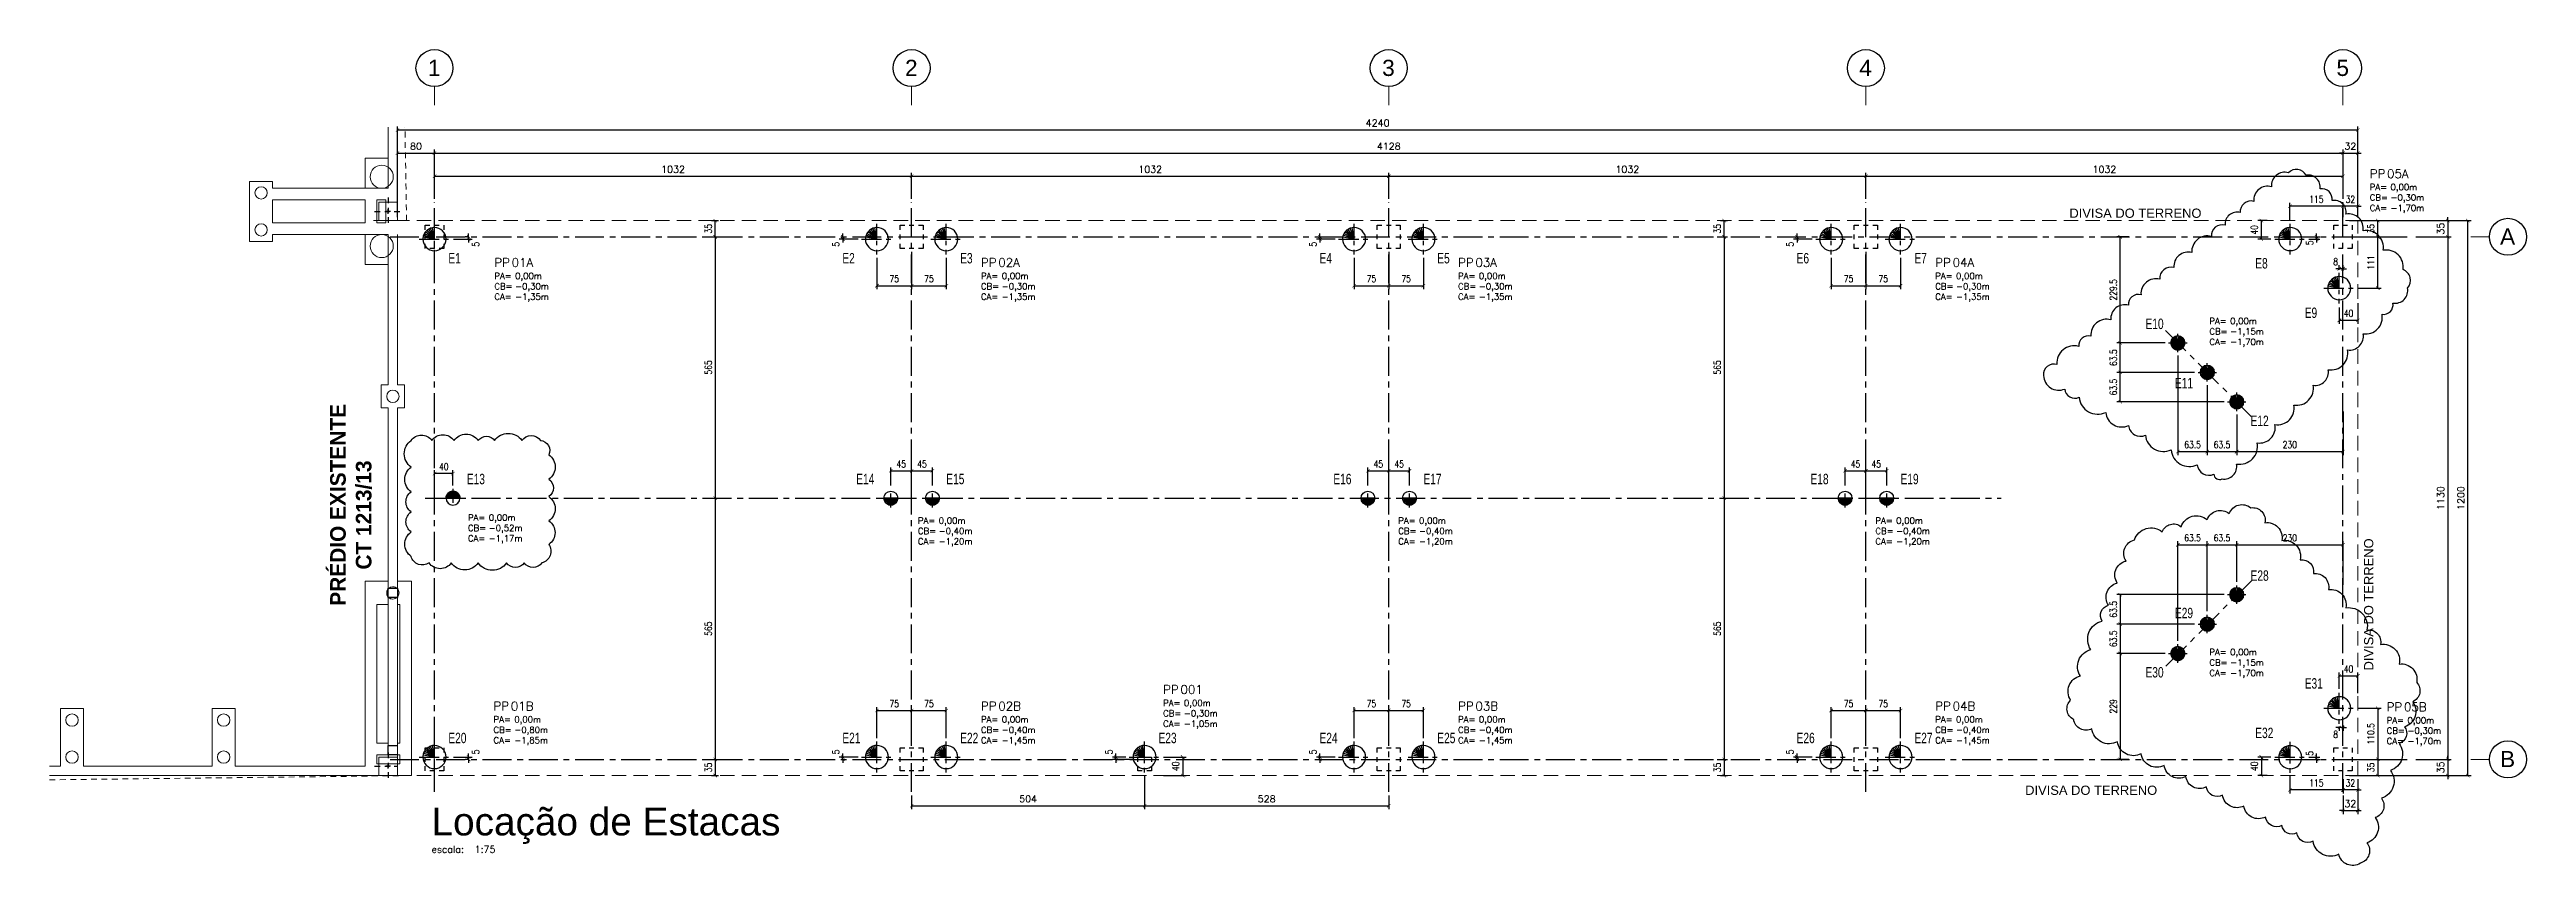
# Model space of a CAD drawing. Header units: millimetres. Extents: x 1792.4 to 1850.9, y 123.2 to 195.3.
# Drawn here: x 1795.1 to 1848.6, y 177.7 to 195.3 of the extents above; entities that cross this region are included whole.
import ezdxf

# ---------------------------------------------------------------- set-up
doc = ezdxf.new("R2010")
doc.units = ezdxf.units.MM
doc.header["$LTSCALE"] = 0.5
for name, pattern in [('_PTD_tracejado', [0.003, 0.002, -0.001]), ('CENTER', [2, 1.25, -0.25, 0.25, -0.25]), ('DASHDOT', [1, 0.5, -0.25, 0, -0.25]), ('ESTILO_TQS_0003', [0.91, 0.5, -0.2, 0.01, -0.2]), ('Hidden', [0.007144, 0.004763, -0.002381]), ('HIDDEN2', [0.1875, 0.125, -0.0625]), ('IMPORT-DASHDOT2', [0.5, 0.25, -0.125, 0, -0.125]), ('IMPORT-DASHED2 _4_', [0.375, 0.25, -0.125])]:
    doc.linetypes.add(name, pattern=pattern)
doc.layers.get('0').update_dxf_attribs({"color": 1})
for name, color, linetype in [('228', 1, 'Continuous'), ('79', 7, 'Continuous'), ('A_htc_alv', 1, 'Continuous'), ('COTAS', 1, 'Continuous'), ('Descrição Pilar', 4, 'Continuous'), ('EIXOS', 242, 'CENTER'), ('NUMERO ESTACAS', 2, 'DASHDOT'), ('PILAR', 5, 'Continuous'), ('Protendit_verde escuro', 104, 'Continuous'), ('Selo-1', 7, 'Continuous')]:
    doc.layers.add(name, color=color, linetype=linetype)
for name, color, linetype, lineweight in [('_Hidden_', 7, 'Hidden', 9), ('BLOCOS', 3, 'Continuous', 9), ('Grids', 7, 'Continuous', 9), ('Text Notes', 7, 'Continuous', 9)]:
    doc.layers.add(name, color=color, linetype=linetype, lineweight=lineweight)
for name, color, linetype, lineweight, true_color in [('CT1213 Sete_dwg', 8, 'Continuous', 9, 0x767676), ('DETALHES', 1, 'Continuous', 9, 0xff0000), ('Escadas', 1, 'Continuous', 9, 0xff0000), ('Pilar_40x40', 5, 'Continuous', 9, 0x0000ff)]:
    doc.layers.add(name, color=color, linetype=linetype, lineweight=lineweight, true_color=true_color)
doc.styles.add('Arial', font='arial.ttf', dxfattribs={"height": 0.1875})
doc.styles.add('arial 2', font='swiss.ttf', dxfattribs={"width": 0.8})
doc.styles.add('Arial_2', font='arial.ttf', dxfattribs={"height": 0.1875})
doc.styles.add('Century Gothic_B', font='GOTHICB.TTF', dxfattribs={"height": 0.45})
doc.styles.add('ROMANS', font='romans.shx')
doc.styles.add('ROMANS2', font='romans.shx', dxfattribs={"width": 0.8})
doc.styles.add('SANB', font='sas_____.pfb')
doc.dimstyles.new('75', dxfattribs={"dimtxt": 0.15, "dimasz": 0.075, "dimexe": 0.075, "dimexo": 0.075, "dimgap": 0.075, "dimtad": 1, "dimdec": 1, "dimlfac": 100, "dimrnd": 0.4995, "dimdsep": 46, "dimtxsty": 'ROMANS', "dimblk": 'ARCHTICK', "dimcen": 0.075, "dimclrd": 1, "dimclre": 1, "dimclrt": 2, "dimadec": 0, "dimazin": 0, "dimtfac": 1, "dimtdec": 1, "dimtix": 1, "dimtmove": 0, "dimatfit": 0, "dimldrblk": 'ARCHTICK', "dimfxl": 1, "dimtolj": 1, "dimtzin": 0, "dimarcsym": 0})
doc.dimstyles.new('75e', dxfattribs={"dimtxt": 0.15, "dimasz": 0.075, "dimexe": 0.075, "dimexo": 0.075, "dimgap": 0.075, "dimtad": 1, "dimdec": 1, "dimlfac": 100, "dimrnd": 0.5, "dimdsep": 46, "dimtxsty": 'ROMANS2', "dimblk": 'ARCHTICK', "dimcen": 0.075, "dimclrd": 1, "dimclre": 1, "dimclrt": 2, "dimadec": 0, "dimazin": 0, "dimtfac": 1, "dimtdec": 1, "dimtix": 1, "dimtmove": 0, "dimatfit": 0, "dimldrblk": 'ARCHTICK', "dimfxl": 1, "dimtolj": 1, "dimtzin": 0, "dimarcsym": 0})
pattern_1 = [(0, (0, 0), (0, 6.985), [5.08, -1.905]), (90, (0, 0), (-6.985, 4e-16), [5.08, -1.905])]

msp = doc.modelspace()

# ---------------------------------------------------------------- texts
at = {"layer": 'Descrição Pilar', "color": 2, "style": 'ROMANS'}
for s, p in [('PA=', (1845.2456, 192.2839)), ('0,00m', (1845.6956, 192.2839)), ('CB=', (1845.2456, 192.0589)), ('CA=', (1845.2456, 191.8339)), ('-0,30m', (1845.6956, 192.0589)), ('-1,70m', (1845.6956, 191.8339)), ('CB=', (1804.6823, 190.1383)), ('PA=', (1804.6823, 190.3633)), ('0,00m', (1805.1323, 190.3633)), ('-0,30m', (1805.1323, 190.1383)), ('CB=', (1815.2077, 190.1383)), ('PA=', (1815.2077, 190.3633)), ('0,00m', (1815.6577, 190.3633)), ('-0,30m', (1815.6577, 190.1383)), ('CB=', (1825.5277, 190.1383)), ('PA=', (1825.5277, 190.3633)), ('0,00m', (1825.9777, 190.3633)), ('-0,30m', (1825.9777, 190.1383)), ('CB=', (1835.8477, 190.1383)), ('PA=', (1835.8477, 190.3633)), ('0,00m', (1836.2977, 190.3633)), ('-0,30m', (1836.2977, 190.1383)), ('CA=', (1804.6823, 189.9133)), ('-1,35m', (1805.1323, 189.9133)), ('CA=', (1815.2077, 189.9133)), ('-1,35m', (1815.6577, 189.9133)), ('CA=', (1825.5277, 189.9133)), ('-1,35m', (1825.9777, 189.9133)), ('CA=', (1835.8477, 189.9133)), ('-1,35m', (1836.2977, 189.9133)), ('CB=', (1841.7769, 189.1621)), ('PA=', (1841.7769, 189.3871)), ('0,00m', (1842.2269, 189.3871)), ('-1,15m', (1842.2269, 189.1621)), ('CA=', (1841.7769, 188.9371)), ('-1,70m', (1842.2269, 188.9371)), ('CB=', (1804.1116, 184.9129)), ('PA=', (1804.1116, 185.1379)), ('0,00m', (1804.5616, 185.1379)), ('-0,52m', (1804.5616, 184.9129)), ('CB=', (1813.8438, 184.847)), ('PA=', (1813.8438, 185.072)), ('0,00m', (1814.2938, 185.072)), ('-0,40m', (1814.2938, 184.847)), ('CB=', (1824.2332, 184.847)), ('PA=', (1824.2332, 185.072)), ('0,00m', (1824.6832, 185.072)), ('-0,40m', (1824.6832, 184.847)), ('CB=', (1834.5532, 184.847)), ('PA=', (1834.5532, 185.072)), ('0,00m', (1835.0032, 185.072)), ('-0,40m', (1835.0032, 184.847)), ('CA=', (1804.1116, 184.6879)), ('-1,17m', (1804.5616, 184.6879)), ('CA=', (1813.8438, 184.622)), ('-1,20m', (1814.2938, 184.622)), ('CA=', (1824.2332, 184.622)), ('-1,20m', (1824.6832, 184.622)), ('CA=', (1834.5532, 184.622)), ('-1,20m', (1835.0032, 184.622)), ('PA=', (1841.7769, 182.2277)), ('0,00m', (1842.2269, 182.2277)), ('CB=', (1841.7769, 182.0027)), ('CA=', (1841.7769, 181.7777)), ('-1,15m', (1842.2269, 182.0027)), ('-1,70m', (1842.2269, 181.7777)), ('PA=', (1819.1477, 181.1285)), ('0,00m', (1819.5977, 181.1285)), ('CB=', (1804.6644, 180.5466)), ('PA=', (1804.6644, 180.7716)), ('0,00m', (1805.1144, 180.7716)), ('-0,80m', (1805.1144, 180.5466)), ('CB=', (1815.2077, 180.5466)), ('PA=', (1815.2077, 180.7716)), ('0,00m', (1815.6577, 180.7716)), ('-0,40m', (1815.6577, 180.5466)), ('CB=', (1819.1477, 180.9035)), ('CA=', (1819.1477, 180.6785)), ('-0,30m', (1819.5977, 180.9035)), ('-1,05m', (1819.5977, 180.6785)), ('CB=', (1825.5277, 180.5466)), ('PA=', (1825.5277, 180.7716)), ('0,00m', (1825.9777, 180.7716)), ('-0,40m', (1825.9777, 180.5466)), ('CB=', (1835.8477, 180.5466)), ('PA=', (1835.8477, 180.7716)), ('0,00m', (1836.2977, 180.7716)), ('-0,40m', (1836.2977, 180.5466)), ('CB=', (1845.6118, 180.5286)), ('PA=', (1845.6118, 180.7536)), ('0,00m', (1846.0618, 180.7536)), ('-0,30m', (1846.0618, 180.5286)), ('CA=', (1804.6644, 180.3216)), ('-1,85m', (1805.1144, 180.3216)), ('CA=', (1815.2077, 180.3216)), ('-1,45m', (1815.6577, 180.3216)), ('CA=', (1825.5277, 180.3216)), ('-1,45m', (1825.9777, 180.3216)), ('CA=', (1835.8477, 180.3216)), ('-1,45m', (1836.2977, 180.3216)), ('CA=', (1845.6118, 180.3036)), ('-1,70m', (1846.0618, 180.3036))]:
    msp.add_text(s, height=0.135, dxfattribs=at).set_placement(p)
at = {"layer": 'Descrição Pilar', "style": 'ROMANS'}
for s, p in [('PP', (1845.2456, 192.5464)), ('05A', (1845.6206, 192.5464)), ('PP', (1804.6823, 190.6258)), ('01A', (1805.0573, 190.6258)), ('PP', (1815.2077, 190.6258)), ('02A', (1815.5827, 190.6258)), ('PP', (1825.5277, 190.6258)), ('03A', (1825.9027, 190.6258)), ('PP', (1835.8477, 190.6258)), ('04A', (1836.2227, 190.6258)), ('PP', (1804.6644, 181.0341)), ('01B', (1805.0394, 181.0341)), ('PP', (1815.2077, 181.0341)), ('02B', (1815.5827, 181.0341)), ('PP', (1819.1477, 181.391)), ('001', (1819.5227, 181.391)), ('PP', (1825.5277, 181.0341)), ('03B', (1825.9027, 181.0341)), ('PP', (1835.8477, 181.0341)), ('04B', (1836.2227, 181.0341)), ('PP', (1845.6118, 181.0161)), ('05B', (1845.9868, 181.0161))]:
    msp.add_text(s, height=0.1875, dxfattribs=at).set_placement(p)
at = {"layer": 'Grids', "char_height": 0.35, "attachment_point": 1, "style": 'Arial'}
for s, insert, width in [('1', (1803.2456, 195.1045), 0.336709), ('2', (1813.5656, 195.1045), 0.336709), ('3', (1823.8856, 195.1045), 0.336709), ('4', (1834.2056, 195.1045), 0.336709), ('5', (1844.5256, 195.1045), 0.336709), ('A', (1848.0648, 191.4572), 0.400844), ('B', (1848.0648, 180.1572), 0.400844)]:
    msp.add_mtext(s, dxfattribs=dict(at, insert=insert, width=width))
at = {"layer": 'NUMERO ESTACAS', "color": 251, "style": 'arial 2', "width": 0.7}
for s, p in [('E1', (1803.6877, 190.7009)), ('E2', (1812.2097, 190.7009)), ('E3', (1814.7577, 190.7009)), ('E4', (1822.5297, 190.7009)), ('E5', (1825.0777, 190.7009)), ('E6', (1832.8497, 190.7009)), ('E7', (1835.3977, 190.7009)), ('E8', (1842.7697, 190.5909)), ('E9', (1843.8397, 189.5209)), ('E10', (1840.3962, 189.2816)), ('E11', (1841.0326, 187.9998)), ('E12', (1842.669, 187.1839)), ('E13', (1804.0877, 185.9258)), ('E14', (1812.5097, 185.9258)), ('E15', (1814.4577, 185.9258)), ('E16', (1822.8297, 185.9258)), ('E17', (1824.7777, 185.9258)), ('E18', (1833.1497, 185.9258)), ('E19', (1835.0977, 185.9258)), ('E28', (1842.669, 183.8379)), ('E29', (1841.0326, 183.0282)), ('E30', (1840.3962, 181.7465)), ('E31', (1843.8397, 181.5058)), ('E20', (1803.6877, 180.3258)), ('E21', (1812.2097, 180.3258)), ('E22', (1814.7577, 180.3258)), ('E23', (1819.0477, 180.3258)), ('E24', (1822.5297, 180.3258)), ('E25', (1825.0777, 180.3258)), ('E26', (1832.8497, 180.3258)), ('E27', (1835.3977, 180.3258)), ('E32', (1842.7697, 180.4358))]:
    msp.add_text(s, height=0.225, dxfattribs=at).set_placement(p)
at = {"layer": 'Text Notes', "color": 150, "linetype": '_PTD_tracejado', "lineweight": 18, "true_color": 0x0080ff, "char_height": 0.2, "width": 3.527425, "attachment_point": 1, "style": 'Arial_2'}
for insert in [(1838.7506, 191.8867), (1837.7932, 179.408)]:
    msp.add_mtext('DIVISA DO TERRENO', dxfattribs=dict(at, insert=insert))
at = {"layer": 'Text Notes', "color": 150, "linetype": '_PTD_tracejado', "lineweight": 18, "true_color": 0x0080ff, "insert": (1845.1233, 181.8984), "char_height": 0.2, "width": 3.527425, "attachment_point": 1, "rotation": 90, "style": 'Arial_2'}
msp.add_mtext('DIVISA DO TERRENO', dxfattribs=at)

# ---------------------------------------------------------------- blocks, each defined once
blk = doc.blocks.new('Grid - M_Cabeça da grade - Círculo _Padrão_ 2-409905-01_ Locação de Pilares')
at = {"layer": 'Grids'}
blk.add_line((0, 0.021), (0, 0.017), dxfattribs=at)
at = {"layer": 'Grids', "color": 146, "lineweight": 25, "true_color": 0x006b77}
blk.add_circle((0, 0.025), 0.004, dxfattribs=at)
blk = doc.blocks.new('_ArchTick')
at = {"color": 0, "linetype": 'ByBlock', "const_width": 0.15}
blk.add_lwpolyline([(-0.5, -0.5), (0.5, 0.5)], dxfattribs=at)
blk = doc.blocks.new('*D29')
at = {"layer": 'COTAS', "color": 1, "lineweight": -2, "transparency": 16777216}
for p, q in [((1803.388, 192.101), (1803.388, 193.161)), ((1803.388, 193.086), (1844.668, 193.086)), ((1844.668, 192.101), (1844.668, 193.161))]:
    blk.add_line(p, q, dxfattribs=at)
at = {"layer": 'DEFPOINTS', "color": 0, "transparency": 16777216}
for p in [(1844.668, 193.086), (1803.388, 192.026), (1844.668, 192.026)]:
    blk.add_point(p, dxfattribs=at)
at = {"layer": 'COTAS', "color": 1, "lineweight": -2, "transparency": 16777216, "xscale": 0.075, "yscale": 0.075, "zscale": 0.075, "rotation": 180}
blk.add_blockref('_ArchTick', (1803.388, 193.086), dxfattribs=at)
at = {"layer": 'COTAS', "color": 1, "lineweight": -2, "transparency": 16777216, "xscale": 0.075, "yscale": 0.075, "zscale": 0.075}
blk.add_blockref('_ArchTick', (1844.668, 193.086), dxfattribs=at)
at = {"layer": 'COTAS', "color": 2, "transparency": 16777216, "insert": (1824.028, 193.236), "char_height": 0.15, "width": 1.36261, "attachment_point": 5, "style": 'ROMANS'}
blk.add_mtext('\\A1;4128', dxfattribs=at)
blk = doc.blocks.new('*D30')
at = {"layer": 'COTAS', "color": 1, "lineweight": -2, "transparency": 16777216}
for p, q in [((1803.388, 192.101), (1803.388, 192.661)), ((1803.388, 192.586), (1813.708, 192.586)), ((1813.708, 192.101), (1813.708, 192.661))]:
    blk.add_line(p, q, dxfattribs=at)
at = {"layer": 'DEFPOINTS', "color": 0, "transparency": 16777216}
for p in [(1813.708, 192.586), (1803.388, 192.026), (1813.708, 192.026)]:
    blk.add_point(p, dxfattribs=at)
at = {"layer": 'COTAS', "color": 1, "lineweight": -2, "transparency": 16777216, "xscale": 0.075, "yscale": 0.075, "zscale": 0.075, "rotation": 180}
blk.add_blockref('_ArchTick', (1803.388, 192.586), dxfattribs=at)
at = {"layer": 'COTAS', "color": 1, "lineweight": -2, "transparency": 16777216, "xscale": 0.075, "yscale": 0.075, "zscale": 0.075}
blk.add_blockref('_ArchTick', (1813.708, 192.586), dxfattribs=at)
at = {"layer": 'COTAS', "color": 2, "transparency": 16777216, "insert": (1808.548, 192.736), "char_height": 0.15, "width": 1.36261, "attachment_point": 5, "style": 'ROMANS'}
blk.add_mtext('\\A1;1032', dxfattribs=at)
blk = doc.blocks.new('*D31')
at = {"layer": 'COTAS', "color": 1, "lineweight": -2, "transparency": 16777216}
for p, q in [((1813.708, 192.101), (1813.708, 192.661)), ((1813.708, 192.586), (1824.028, 192.586)), ((1824.028, 192.101), (1824.028, 192.661))]:
    blk.add_line(p, q, dxfattribs=at)
at = {"layer": 'DEFPOINTS', "color": 0, "transparency": 16777216}
for p in [(1824.028, 192.586), (1813.708, 192.026), (1824.028, 192.026)]:
    blk.add_point(p, dxfattribs=at)
at = {"layer": 'COTAS', "color": 1, "lineweight": -2, "transparency": 16777216, "xscale": 0.075, "yscale": 0.075, "zscale": 0.075, "rotation": 180}
blk.add_blockref('_ArchTick', (1813.708, 192.586), dxfattribs=at)
at = {"layer": 'COTAS', "color": 1, "lineweight": -2, "transparency": 16777216, "xscale": 0.075, "yscale": 0.075, "zscale": 0.075}
blk.add_blockref('_ArchTick', (1824.028, 192.586), dxfattribs=at)
at = {"layer": 'COTAS', "color": 2, "transparency": 16777216, "insert": (1818.868, 192.736), "char_height": 0.15, "width": 1.36261, "attachment_point": 5, "style": 'ROMANS'}
blk.add_mtext('\\A1;1032', dxfattribs=at)
blk = doc.blocks.new('*D32')
at = {"layer": 'COTAS', "color": 1, "lineweight": -2, "transparency": 16777216}
for p, q in [((1824.028, 192.101), (1824.028, 192.661)), ((1824.028, 192.586), (1834.348, 192.586)), ((1834.348, 192.101), (1834.348, 192.661))]:
    blk.add_line(p, q, dxfattribs=at)
at = {"layer": 'DEFPOINTS', "color": 0, "transparency": 16777216}
for p in [(1834.348, 192.586), (1824.028, 192.026), (1834.348, 192.026)]:
    blk.add_point(p, dxfattribs=at)
at = {"layer": 'COTAS', "color": 1, "lineweight": -2, "transparency": 16777216, "xscale": 0.075, "yscale": 0.075, "zscale": 0.075, "rotation": 180}
blk.add_blockref('_ArchTick', (1824.028, 192.586), dxfattribs=at)
at = {"layer": 'COTAS', "color": 1, "lineweight": -2, "transparency": 16777216, "xscale": 0.075, "yscale": 0.075, "zscale": 0.075}
blk.add_blockref('_ArchTick', (1834.348, 192.586), dxfattribs=at)
at = {"layer": 'COTAS', "color": 2, "transparency": 16777216, "insert": (1829.188, 192.736), "char_height": 0.15, "width": 1.36261, "attachment_point": 5, "style": 'ROMANS'}
blk.add_mtext('\\A1;1032', dxfattribs=at)
blk = doc.blocks.new('*D33')
at = {"layer": 'COTAS', "color": 1, "lineweight": -2, "transparency": 16777216}
for p, q in [((1834.348, 192.101), (1834.348, 192.661)), ((1834.348, 192.586), (1844.668, 192.586)), ((1844.668, 192.101), (1844.668, 192.661))]:
    blk.add_line(p, q, dxfattribs=at)
at = {"layer": 'DEFPOINTS', "color": 0, "transparency": 16777216}
for p in [(1844.668, 192.586), (1834.348, 192.026), (1844.668, 192.026)]:
    blk.add_point(p, dxfattribs=at)
at = {"layer": 'COTAS', "color": 1, "lineweight": -2, "transparency": 16777216, "xscale": 0.075, "yscale": 0.075, "zscale": 0.075, "rotation": 180}
blk.add_blockref('_ArchTick', (1834.348, 192.586), dxfattribs=at)
at = {"layer": 'COTAS', "color": 1, "lineweight": -2, "transparency": 16777216, "xscale": 0.075, "yscale": 0.075, "zscale": 0.075}
blk.add_blockref('_ArchTick', (1844.668, 192.586), dxfattribs=at)
at = {"layer": 'COTAS', "color": 2, "transparency": 16777216, "insert": (1839.508, 192.736), "char_height": 0.15, "width": 1.36261, "attachment_point": 5, "style": 'ROMANS'}
blk.add_mtext('\\A1;1032', dxfattribs=at)
blk = doc.blocks.new('*D34')
at = {"layer": 'COTAS', "color": 1, "lineweight": -2, "transparency": 16777216}
for p, q in [((1802.588, 193.051), (1802.588, 193.161)), ((1802.588, 193.086), (1803.388, 193.086)), ((1803.388, 192.101), (1803.388, 193.161))]:
    blk.add_line(p, q, dxfattribs=at)
at = {"layer": 'DEFPOINTS', "color": 0, "transparency": 16777216}
for p in [(1802.588, 192.976), (1803.388, 193.086), (1803.388, 192.026)]:
    blk.add_point(p, dxfattribs=at)
at = {"layer": 'COTAS', "color": 1, "lineweight": -2, "transparency": 16777216, "xscale": 0.075, "yscale": 0.075, "zscale": 0.075, "rotation": 180}
blk.add_blockref('_ArchTick', (1802.588, 193.086), dxfattribs=at)
at = {"layer": 'COTAS', "color": 1, "lineweight": -2, "transparency": 16777216, "xscale": 0.075, "yscale": 0.075, "zscale": 0.075}
blk.add_blockref('_ArchTick', (1803.388, 193.086), dxfattribs=at)
at = {"layer": 'COTAS', "color": 2, "transparency": 16777216, "insert": (1802.988, 193.236), "char_height": 0.15, "width": 1.36261, "attachment_point": 5, "style": 'ROMANS'}
blk.add_mtext('\\A1;80', dxfattribs=at)
blk = doc.blocks.new('*D35')
at = {"layer": 'COTAS', "color": 1, "lineweight": -2, "transparency": 16777216}
for p, q in [((1846.243, 191.276), (1847.008, 191.276)), ((1846.933, 191.276), (1846.933, 179.976)), ((1846.243, 179.976), (1847.008, 179.976))]:
    blk.add_line(p, q, dxfattribs=at)
at = {"layer": 'DEFPOINTS', "color": 0, "transparency": 16777216}
for p in [(1846.168, 191.276), (1846.168, 179.976), (1846.933, 179.976)]:
    blk.add_point(p, dxfattribs=at)
at = {"layer": 'COTAS', "color": 1, "lineweight": -2, "transparency": 16777216, "xscale": 0.075, "yscale": 0.075, "zscale": 0.075}
for p, rotation in [((1846.933, 191.276), 90), ((1846.933, 179.976), 270)]:
    blk.add_blockref('_ArchTick', p, dxfattribs=dict(at, rotation=rotation))
at = {"layer": 'COTAS', "color": 2, "transparency": 16777216, "insert": (1846.783, 185.626), "char_height": 0.15, "width": 1.59435, "attachment_point": 5, "rotation": 90, "style": 'ROMANS'}
blk.add_mtext('\\A1;1130', dxfattribs=at)
blk = doc.blocks.new('*D36')
at = {"layer": 'COTAS', "color": 1, "lineweight": -2, "transparency": 16777216}
for p, q in [((1845.063, 191.626), (1847.008, 191.626)), ((1846.243, 191.276), (1847.008, 191.276)), ((1846.933, 191.626), (1846.933, 191.701)), ((1846.933, 191.626), (1846.933, 191.276)), ((1846.933, 191.276), (1846.933, 191.201))]:
    blk.add_line(p, q, dxfattribs=at)
at = {"layer": 'DEFPOINTS', "color": 0, "transparency": 16777216}
for p in [(1844.988, 191.626), (1846.168, 191.276), (1846.933, 191.276)]:
    blk.add_point(p, dxfattribs=at)
at = {"layer": 'COTAS', "color": 1, "lineweight": -2, "transparency": 16777216, "xscale": 0.075, "yscale": 0.075, "zscale": 0.075}
for p, rotation in [((1846.933, 191.626), 270), ((1846.933, 191.276), 90)]:
    blk.add_blockref('_ArchTick', p, dxfattribs=dict(at, rotation=rotation))
at = {"layer": 'COTAS', "color": 2, "transparency": 16777216, "insert": (1846.783, 191.451), "char_height": 0.15, "width": 2.04855, "attachment_point": 5, "rotation": 90, "style": 'ROMANS'}
blk.add_mtext('\\A1;35', dxfattribs=at)
blk = doc.blocks.new('*D37')
at = {"layer": 'COTAS', "color": 1, "lineweight": -2, "transparency": 16777216}
for p, q in [((1844.668, 193.086), (1844.593, 193.086)), ((1844.668, 192.101), (1844.668, 193.161)), ((1844.668, 193.086), (1844.988, 193.086)), ((1844.988, 191.696), (1844.988, 193.161)), ((1844.988, 193.086), (1845.063, 193.086))]:
    blk.add_line(p, q, dxfattribs=at)
at = {"layer": 'DEFPOINTS', "color": 0, "transparency": 16777216}
for p in [(1844.988, 193.086), (1844.668, 192.026), (1844.988, 191.621)]:
    blk.add_point(p, dxfattribs=at)
at = {"layer": 'COTAS', "color": 1, "lineweight": -2, "transparency": 16777216, "xscale": 0.075, "yscale": 0.075, "zscale": 0.075}
blk.add_blockref('_ArchTick', (1844.668, 193.086), dxfattribs=at)
at = {"layer": 'COTAS', "color": 1, "lineweight": -2, "transparency": 16777216, "xscale": 0.075, "yscale": 0.075, "zscale": 0.075, "rotation": 180}
blk.add_blockref('_ArchTick', (1844.988, 193.086), dxfattribs=at)
at = {"layer": 'COTAS', "color": 2, "transparency": 16777216, "insert": (1844.828, 193.236), "char_height": 0.15, "width": 1.36261, "attachment_point": 5, "style": 'ROMANS'}
blk.add_mtext('\\A1;32', dxfattribs=at)
blk = doc.blocks.new('*D38')
at = {"layer": 'COTAS', "color": 1, "lineweight": -2, "transparency": 16777216}
for p, q in [((1802.588, 191.701), (1802.588, 193.661)), ((1802.588, 193.586), (1844.988, 193.586)), ((1844.988, 191.696), (1844.988, 193.661))]:
    blk.add_line(p, q, dxfattribs=at)
at = {"layer": 'DEFPOINTS', "color": 0, "transparency": 16777216}
for p in [(1844.988, 193.586), (1802.588, 191.626), (1844.988, 191.621)]:
    blk.add_point(p, dxfattribs=at)
at = {"layer": 'COTAS', "color": 1, "lineweight": -2, "transparency": 16777216, "xscale": 0.075, "yscale": 0.075, "zscale": 0.075, "rotation": 180}
blk.add_blockref('_ArchTick', (1802.588, 193.586), dxfattribs=at)
at = {"layer": 'COTAS', "color": 1, "lineweight": -2, "transparency": 16777216, "xscale": 0.075, "yscale": 0.075, "zscale": 0.075}
blk.add_blockref('_ArchTick', (1844.988, 193.586), dxfattribs=at)
at = {"layer": 'COTAS', "color": 2, "transparency": 16777216, "insert": (1823.788, 193.736), "char_height": 0.15, "width": 1.36261, "attachment_point": 5, "style": 'ROMANS'}
blk.add_mtext('\\A1;4240', dxfattribs=at)
blk = doc.blocks.new('*D39')
at = {"layer": 'COTAS', "color": 1, "lineweight": -2, "transparency": 16777216}
for p, q in [((1846.933, 179.976), (1846.933, 180.051)), ((1845.063, 179.626), (1847.008, 179.626)), ((1846.243, 179.976), (1847.008, 179.976)), ((1846.933, 179.976), (1846.933, 179.626)), ((1846.933, 179.626), (1846.933, 179.551))]:
    blk.add_line(p, q, dxfattribs=at)
at = {"layer": 'DEFPOINTS', "color": 0, "transparency": 16777216}
for p in [(1844.988, 179.626), (1846.168, 179.976), (1846.933, 179.626)]:
    blk.add_point(p, dxfattribs=at)
at = {"layer": 'COTAS', "color": 1, "lineweight": -2, "transparency": 16777216, "xscale": 0.075, "yscale": 0.075, "zscale": 0.075}
for p, rotation in [((1846.933, 179.976), 270), ((1846.933, 179.626), 90)]:
    blk.add_blockref('_ArchTick', p, dxfattribs=dict(at, rotation=rotation))
at = {"layer": 'COTAS', "color": 2, "transparency": 16777216, "insert": (1846.783, 179.801), "char_height": 0.15, "width": 1.36261, "attachment_point": 5, "rotation": 90, "style": 'ROMANS'}
blk.add_mtext('\\A1;35', dxfattribs=at)
blk = doc.blocks.new('*D40')
at = {"layer": 'COTAS', "color": 1, "lineweight": -2, "transparency": 16777216}
for p, q in [((1844.809, 191.626), (1847.442, 191.626)), ((1847.367, 179.626), (1847.367, 191.626)), ((1844.809, 179.626), (1847.442, 179.626))]:
    blk.add_line(p, q, dxfattribs=at)
at = {"layer": 'DEFPOINTS', "color": 0, "transparency": 16777216}
for p in [(1844.734, 191.626), (1847.367, 191.626), (1844.734, 179.626)]:
    blk.add_point(p, dxfattribs=at)
at = {"layer": 'COTAS', "color": 1, "lineweight": -2, "transparency": 16777216, "xscale": 0.075, "yscale": 0.075, "zscale": 0.075}
for p, rotation in [((1847.367, 191.626), 90), ((1847.367, 179.626), 270)]:
    blk.add_blockref('_ArchTick', p, dxfattribs=dict(at, rotation=rotation))
at = {"layer": 'COTAS', "color": 2, "transparency": 16777216, "insert": (1847.217, 185.626), "char_height": 0.15, "width": 1.36261, "attachment_point": 5, "rotation": 90, "style": 'ROMANS'}
blk.add_mtext('\\A1;1200', dxfattribs=at)
blk = doc.blocks.new('CT1213 Sete_dwg_13_05_06 P4040-4900996-01_ Locação de Pilares')
at = {"layer": 'EIXOS', "color": 1, "linetype": 'IMPORT-DASHDOT2', "true_color": 0xff0000}
for p, q in [((-0.3, 0), (0.2, 0)), ((0, 0.3), (0, -0.3))]:
    blk.add_line(p, q, dxfattribs=at)
at = {"layer": 'EIXOS', "color": 5, "true_color": 0x0000ff}
for p, q in [((0.05, 0), (-0.05, 0)), ((0, -0.05), (0, 0.05))]:
    blk.add_line(p, q, dxfattribs=at)
at = {"layer": 'Pilar_40x40'}
blk.add_line((-0.2, -0.2), (0.2, -0.2), dxfattribs=at)
at = {"layer": 'Pilar_40x40', "flags": 128}
blk.add_lwpolyline([(0.2, 0.2), (-0.2, 0.2), (-0.2, -0.2)], dxfattribs=at)
blk = doc.blocks.new('CT1213 Sete_dwg_13_05_06 P4040-V1-01_ Locação de Pilares')
at = {"layer": 'EIXOS', "color": 1, "linetype": 'IMPORT-DASHDOT2', "true_color": 0xff0000}
for p, q in [((-0.3, 0), (0.3, 0)), ((0, 0.3), (0, -0.3))]:
    blk.add_line(p, q, dxfattribs=at)
at = {"layer": 'EIXOS', "color": 5, "true_color": 0x0000ff}
for p, q in [((0.05, 0), (-0.05, 0)), ((0, -0.05), (0, 0.05))]:
    blk.add_line(p, q, dxfattribs=at)
at = {"layer": 'Pilar_40x40', "flags": 128}
blk.add_lwpolyline([(-0.2, -0.2), (0.2, -0.2), (0.2, 0.2), (-0.2, 0.2)], close=True, dxfattribs=at)
blk = doc.blocks.new('CT1213 Sete_dwg-4900995-01_ Locação de Pilares')
at = {"layer": 'BLOCOS', "color": 160, "true_color": 0x003fff}
for p, q in [((7.526, 12.1), (7.526, 14.125)), ((7.526, 13.45), (7.526, 12.1)), ((4.326, 11.65), (4.326, 12.95)), ((4.326, 12.95), (4.826, 12.95)), ((4.826, 12.95), (4.826, 12.8)), ((4.826, 12.8), (6.826, 12.8)), ((6.826, 11.8), (4.826, 11.8)), ((4.826, 11.8), (4.826, 11.65)), ((7.326, 11.8), (6.826, 11.8)), ((7.326, 8.55), (7.326, 11.8)), ((7.526, 8.55), (7.526, 11.8)), ((4.826, 11.65), (4.326, 11.65)), ((7.176, 8.05), (7.176, 8.55)), ((7.176, 8.55), (7.326, 8.55)), ((7.326, 8.05), (7.176, 8.05)), ((7.326, 4.3), (7.326, 8.05)), ((7.676, 8.55), (7.526, 8.55)), ((7.526, 0.1), (7.526, 8.05)), ((7.526, 8.05), (7.676, 8.05)), ((7.676, 8.05), (7.676, 8.55)), ((7.326, 0.75), (7.326, 4.3)), ((7.526, 0.1), (6.826, 0.1))]:
    blk.add_line(p, q, dxfattribs=at)
at = {"layer": 'BLOCOS', "color": 160, "true_color": 0x003fff, "flags": 128}
for points in [[(7.326, 13.45), (6.826, 13.45), (6.826, 12.8), (7.326, 12.8), (7.326, 14.125)], [(7.326, 11.15), (6.826, 11.15), (6.826, 11.8)], [(0, 0.1), (7.826, 0.1), (7.826, 4.3), (7.526, 4.3)], [(6.826, 0.55), (6.826, 4.3), (7.326, 4.3)], [(7.326, 3.8), (7.076, 3.8), (7.076, 0.8), (7.326, 0.8)], [(7.526, 3.8), (7.576, 3.8), (7.576, 0.8), (7.526, 0.8)], [(0, 0.3), (0.236, 0.3), (0.236, 1.55), (0.736, 1.55), (0.736, 0.3), (3.516, 0.3)], [(3.516, 0.3), (3.516, 1.55), (4.016, 1.55), (4.016, 0.3), (6.826, 0.3), (6.826, 0.8)], [(7.526, 0.55), (7.076, 0.55), (7.076, 0.35), (7.526, 0.35)], [(7.526, 0.35), (7.576, 0.35), (7.576, 0.55), (7.526, 0.55)]]:
    blk.add_lwpolyline(points, dxfattribs=at)
for points in [[(4.826, 12.05), (6.826, 12.05), (6.826, 12.55), (4.826, 12.55)], [(7.276, 12.55), (7.076, 12.55), (7.076, 12.05), (7.276, 12.05)]]:
    blk.add_lwpolyline(points, close=True, dxfattribs=at)
at = {"layer": 'BLOCOS', "color": 160, "true_color": 0x003fff}
for centre in [(7.426, 8.3), (7.426, 4.05)]:
    blk.add_circle(centre, 0.134, dxfattribs=at)
at = {"layer": 'DETALHES', "color": 160, "linetype": 'IMPORT-DASHED2 _4_', "true_color": 0x003fff}
blk.add_line((7.723, 12.1), (7.687, 14.125), dxfattribs=at)
at = {"layer": 'DETALHES', "color": 160, "linetype": 'IMPORT-DASHED2 _4_', "true_color": 0x003fff, "flags": 128}
blk.add_lwpolyline([(0, 0.008), (7.595, 0.096), (7.681, 0.1)], dxfattribs=at)
at = {"layer": 'Escadas', "color": 160, "true_color": 0x003fff}
for centre, radius in [((7.185, 13.05), 0.25), ((4.576, 12.7), 0.134), ((4.576, 11.9), 0.134), ((7.185, 11.55), 0.25), ((0.486, 1.3), 0.134), ((3.766, 1.3), 0.134), ((0.486, 0.5), 0.134), ((3.766, 0.5), 0.134)]:
    blk.add_circle(centre, radius, dxfattribs=at)
blk.add_arc((7.426, 4.05), 0.134, 42.3529, 317.6471, dxfattribs=at)
at = {"layer": 'PILAR', "color": 160, "true_color": 0x003fff}
for p, q in [((7.326, 4.15), (7.526, 4.15)), ((7.526, 4.15), (7.526, 3.95)), ((7.326, 0.75), (7.526, 0.75))]:
    blk.add_line(p, q, dxfattribs=at)
at = {"layer": 'PILAR', "color": 160, "true_color": 0x003fff, "flags": 128}
for points in [[(7.526, 3.95), (7.326, 3.95), (7.326, 4.15)], [(7.526, 0.55), (7.326, 0.55), (7.326, 0.75)]]:
    blk.add_lwpolyline(points, dxfattribs=at)
for name, p in [('CT1213 Sete_dwg_13_05_06 P4040-V1-01_ Locação de Pilares', (7.326, 12.3)), ('CT1213 Sete_dwg_13_05_06 P4040-4900996-01_ Locação de Pilares', (7.326, 0.3))]:
    blk.add_blockref(name, p)
blk = doc.blocks.new('Título-1')
at = {"layer": 'Selo-1', "color": 2, "style": 'ROMANS'}
blk.add_text('escala:', height=0.2, dxfattribs=at).set_placement((0, -0.5))
at = {"layer": 'Selo-1', "style": 'SANB'}
blk.add_attdef('TIPO', (0, 0), '', height=0.8, dxfattribs=at)
at = {"layer": 'Selo-1', "color": 2, "style": 'ROMANS'}
blk.add_attdef('FATOR', (1.244, -0.5), '', height=0.2, dxfattribs=at)
blk = doc.blocks.new('*D44')
at = {"layer": 'COTAS', "color": 1, "lineweight": -2, "transparency": 16777216}
for p, q in [((1844.988, 179.551), (1844.988, 178.794)), ((1844.668, 179.196), (1844.668, 178.794)), ((1844.668, 178.869), (1844.593, 178.869)), ((1844.668, 178.869), (1844.988, 178.869)), ((1844.988, 178.869), (1845.063, 178.869))]:
    blk.add_line(p, q, dxfattribs=at)
at = {"layer": 'DEFPOINTS', "color": 0, "transparency": 16777216}
for p in [(1844.988, 179.626), (1844.668, 179.271), (1844.988, 178.869)]:
    blk.add_point(p, dxfattribs=at)
at = {"layer": 'COTAS', "color": 1, "lineweight": -2, "transparency": 16777216, "xscale": 0.075, "yscale": 0.075, "zscale": 0.075}
blk.add_blockref('_ArchTick', (1844.668, 178.869), dxfattribs=at)
at = {"layer": 'COTAS', "color": 1, "lineweight": -2, "transparency": 16777216, "xscale": 0.075, "yscale": 0.075, "zscale": 0.075, "rotation": 180}
blk.add_blockref('_ArchTick', (1844.988, 178.869), dxfattribs=at)
at = {"layer": 'COTAS', "color": 2, "transparency": 16777216, "insert": (1844.828, 179.019), "char_height": 0.15, "attachment_point": 5, "style": 'ROMANS'}
blk.add_mtext('\\A1;32', dxfattribs=at)
blk = doc.blocks.new('*D45')
at = {"layer": 'COTAS', "color": 1, "lineweight": -2, "transparency": 16777216}
for p, q in [((1843.027, 191.626), (1842.827, 191.626)), ((1842.902, 191.226), (1842.902, 191.626)), ((1843.109, 191.226), (1842.827, 191.226))]:
    blk.add_line(p, q, dxfattribs=at)
at = {"layer": 'DEFPOINTS', "color": 0, "transparency": 16777216}
for p in [(1842.902, 191.626), (1843.102, 191.626), (1843.184, 191.226)]:
    blk.add_point(p, dxfattribs=at)
at = {"layer": 'COTAS', "color": 1, "lineweight": -2, "transparency": 16777216, "xscale": 0.075, "yscale": 0.075, "zscale": 0.075}
for p, rotation in [((1842.902, 191.626), 90), ((1842.902, 191.226), 270)]:
    blk.add_blockref('_ArchTick', p, dxfattribs=dict(at, rotation=rotation))
at = {"layer": 'COTAS', "color": 2, "transparency": 16777216, "insert": (1842.752, 191.426), "char_height": 0.15, "attachment_point": 5, "rotation": 90, "style": 'ROMANS2'}
blk.add_mtext('\\A1;40', dxfattribs=at)
blk = doc.blocks.new('*D46')
at = {"layer": 'COTAS', "color": 1, "lineweight": -2, "transparency": 16777216}
for p, q in [((1844.588, 189.748), (1844.588, 189.395)), ((1844.988, 189.844), (1844.988, 189.395)), ((1844.588, 189.47), (1844.988, 189.47))]:
    blk.add_line(p, q, dxfattribs=at)
at = {"layer": 'DEFPOINTS', "color": 0, "transparency": 16777216}
for p in [(1844.588, 189.823), (1844.988, 189.919), (1844.988, 189.47)]:
    blk.add_point(p, dxfattribs=at)
at = {"layer": 'COTAS', "color": 1, "lineweight": -2, "transparency": 16777216, "xscale": 0.075, "yscale": 0.075, "zscale": 0.075, "rotation": 180}
blk.add_blockref('_ArchTick', (1844.588, 189.47), dxfattribs=at)
at = {"layer": 'COTAS', "color": 1, "lineweight": -2, "transparency": 16777216, "xscale": 0.075, "yscale": 0.075, "zscale": 0.075}
blk.add_blockref('_ArchTick', (1844.988, 189.47), dxfattribs=at)
at = {"layer": 'COTAS', "color": 2, "transparency": 16777216, "insert": (1844.788, 189.62), "char_height": 0.15, "attachment_point": 5, "style": 'ROMANS2'}
blk.add_mtext('\\A1;40', dxfattribs=at)
blk = doc.blocks.new('*D47')
at = {"layer": 'COTAS', "color": 1, "lineweight": -2, "transparency": 16777216}
for p, q in [((1845.063, 191.276), (1845.495, 191.276)), ((1845.42, 190.166), (1845.42, 191.276)), ((1844.996, 190.166), (1845.495, 190.166))]:
    blk.add_line(p, q, dxfattribs=at)
at = {"layer": 'DEFPOINTS', "color": 0, "transparency": 16777216}
for p in [(1844.988, 191.276), (1845.42, 191.276), (1844.921, 190.166)]:
    blk.add_point(p, dxfattribs=at)
at = {"layer": 'COTAS', "color": 1, "lineweight": -2, "transparency": 16777216, "xscale": 0.075, "yscale": 0.075, "zscale": 0.075}
for p, rotation in [((1845.42, 191.276), 90), ((1845.42, 190.166), 270)]:
    blk.add_blockref('_ArchTick', p, dxfattribs=dict(at, rotation=rotation))
at = {"layer": 'COTAS', "color": 2, "transparency": 16777216, "insert": (1845.27, 190.721), "char_height": 0.15, "attachment_point": 5, "rotation": 90, "style": 'ROMANS2'}
blk.add_mtext('\\A1;111', dxfattribs=at)
blk = doc.blocks.new('*D48')
at = {"layer": 'COTAS', "color": 1, "lineweight": -2, "transparency": 16777216}
for p, q in [((1845.063, 191.626), (1845.495, 191.626)), ((1845.063, 191.276), (1845.495, 191.276)), ((1845.42, 191.276), (1845.42, 191.626))]:
    blk.add_line(p, q, dxfattribs=at)
at = {"layer": 'DEFPOINTS', "color": 0, "transparency": 16777216}
for p in [(1844.988, 191.626), (1844.988, 191.276), (1845.42, 191.626)]:
    blk.add_point(p, dxfattribs=at)
at = {"layer": 'COTAS', "color": 1, "lineweight": -2, "transparency": 16777216, "xscale": 0.075, "yscale": 0.075, "zscale": 0.075}
for p, rotation in [((1845.42, 191.626), 90), ((1845.42, 191.276), 270)]:
    blk.add_blockref('_ArchTick', p, dxfattribs=dict(at, rotation=rotation))
at = {"layer": 'COTAS', "color": 2, "transparency": 16777216, "insert": (1845.27, 191.451), "char_height": 0.15, "attachment_point": 5, "rotation": 90, "style": 'ROMANS2'}
blk.add_mtext('\\A1;35', dxfattribs=at)
blk = doc.blocks.new('*D49')
at = {"layer": 'COTAS', "color": 1, "lineweight": -2, "transparency": 16777216}
for p, q in [((1844.668, 191.937), (1844.593, 191.937)), ((1844.668, 191.701), (1844.668, 192.012)), ((1844.988, 191.937), (1844.668, 191.937)), ((1844.988, 191.701), (1844.988, 192.012)), ((1844.988, 191.937), (1845.063, 191.937))]:
    blk.add_line(p, q, dxfattribs=at)
at = {"layer": 'DEFPOINTS', "color": 0, "transparency": 16777216}
for p in [(1844.668, 191.937), (1844.668, 191.626), (1844.988, 191.626)]:
    blk.add_point(p, dxfattribs=at)
at = {"layer": 'COTAS', "color": 1, "lineweight": -2, "transparency": 16777216, "xscale": 0.075, "yscale": 0.075, "zscale": 0.075}
blk.add_blockref('_ArchTick', (1844.668, 191.937), dxfattribs=at)
at = {"layer": 'COTAS', "color": 1, "lineweight": -2, "transparency": 16777216, "xscale": 0.075, "yscale": 0.075, "zscale": 0.075, "rotation": 180}
blk.add_blockref('_ArchTick', (1844.988, 191.937), dxfattribs=at)
at = {"layer": 'COTAS', "color": 2, "transparency": 16777216, "insert": (1844.828, 192.087), "char_height": 0.15, "attachment_point": 5, "style": 'ROMANS2'}
blk.add_mtext('\\A1;32', dxfattribs=at)
blk = doc.blocks.new('*D50')
at = {"layer": 'COTAS', "color": 1, "lineweight": -2, "transparency": 16777216}
for p, q in [((1843.518, 191.634), (1843.518, 192.012)), ((1844.668, 191.937), (1843.518, 191.937)), ((1844.668, 191.701), (1844.668, 192.012))]:
    blk.add_line(p, q, dxfattribs=at)
at = {"layer": 'DEFPOINTS', "color": 0, "transparency": 16777216}
for p in [(1843.518, 191.937), (1843.518, 191.559), (1844.668, 191.626)]:
    blk.add_point(p, dxfattribs=at)
at = {"layer": 'COTAS', "color": 1, "lineweight": -2, "transparency": 16777216, "xscale": 0.075, "yscale": 0.075, "zscale": 0.075, "rotation": 180}
blk.add_blockref('_ArchTick', (1843.518, 191.937), dxfattribs=at)
at = {"layer": 'COTAS', "color": 1, "lineweight": -2, "transparency": 16777216, "xscale": 0.075, "yscale": 0.075, "zscale": 0.075}
blk.add_blockref('_ArchTick', (1844.668, 191.937), dxfattribs=at)
at = {"layer": 'COTAS', "color": 2, "transparency": 16777216, "insert": (1844.093, 192.087), "char_height": 0.15, "attachment_point": 5, "style": 'ROMANS2'}
blk.add_mtext('\\A1;115', dxfattribs=at)
blk = doc.blocks.new('*D51')
at = {"layer": 'COTAS', "color": 1, "lineweight": -2, "transparency": 16777216}
for p, q in [((1843.953, 191.276), (1844.17, 191.276)), ((1844.095, 191.276), (1844.095, 191.351)), ((1844.095, 191.276), (1844.095, 191.226)), ((1843.926, 191.226), (1844.17, 191.226)), ((1844.095, 191.226), (1844.095, 191.151))]:
    blk.add_line(p, q, dxfattribs=at)
at = {"layer": 'DEFPOINTS', "color": 0, "transparency": 16777216}
for p in [(1843.878, 191.276), (1843.851, 191.226), (1844.095, 191.226)]:
    blk.add_point(p, dxfattribs=at)
at = {"layer": 'COTAS', "color": 1, "lineweight": -2, "transparency": 16777216, "xscale": 0.075, "yscale": 0.075, "zscale": 0.075}
for p, rotation in [((1844.095, 191.276), 270), ((1844.095, 191.226), 90)]:
    blk.add_blockref('_ArchTick', p, dxfattribs=dict(at, rotation=rotation))
at = {"layer": 'COTAS', "color": 2, "transparency": 16777216, "insert": (1843.945, 191.146), "char_height": 0.15, "attachment_point": 5, "rotation": 90, "style": 'ROMANS2'}
blk.add_mtext('\\A1;5', dxfattribs=at)
blk = doc.blocks.new('*D52')
at = {"layer": 'COTAS', "color": 1, "lineweight": -2, "transparency": 16777216}
for p, q in [((1844.588, 190.587), (1844.513, 190.587)), ((1844.588, 190.564), (1844.588, 190.662)), ((1844.668, 190.587), (1844.588, 190.587)), ((1844.668, 190.541), (1844.668, 190.662)), ((1844.668, 190.587), (1844.743, 190.587))]:
    blk.add_line(p, q, dxfattribs=at)
at = {"layer": 'DEFPOINTS', "color": 0, "transparency": 16777216}
for p in [(1844.588, 190.587), (1844.588, 190.489), (1844.668, 190.466)]:
    blk.add_point(p, dxfattribs=at)
at = {"layer": 'COTAS', "color": 1, "lineweight": -2, "transparency": 16777216, "xscale": 0.075, "yscale": 0.075, "zscale": 0.075}
blk.add_blockref('_ArchTick', (1844.588, 190.587), dxfattribs=at)
at = {"layer": 'COTAS', "color": 1, "lineweight": -2, "transparency": 16777216, "xscale": 0.075, "yscale": 0.075, "zscale": 0.075, "rotation": 180}
blk.add_blockref('_ArchTick', (1844.668, 190.587), dxfattribs=at)
at = {"layer": 'COTAS', "color": 2, "transparency": 16777216, "insert": (1844.509, 190.737), "char_height": 0.15, "attachment_point": 5, "style": 'ROMANS2'}
blk.add_mtext('\\A1;8', dxfattribs=at)
blk = doc.blocks.new('_EST50')
at = {"linetype": 'ESTILO_TQS_0003'}
for p, q in [((-1.333, 0), (-1, 0)), ((0, 1), (0, 1.333)), ((0, 0), (1.333, 0)), ((0, -1.333), (0, 0))]:
    blk.add_line(p, q, dxfattribs=at)
for q in [(-0.984808, 0.173648), (-0.939693, 0.34202), (-0.866025, 0.5), (-0.766044, 0.642788), (-0.642788, 0.766044), (-0.5, 0.866025), (-0.34202, 0.939693), (-0.173648, 0.984808)]:
    blk.add_line((0, 0), q)
at = {"color": 3}
blk.add_lwpolyline([(0, 0), (0, 1), (-0.083365, 0.996519), (-0.173648, 0.984808), (-0.268937, 0.963158), (-0.34202, 0.939693), (-0.430128, 0.902768), (-0.5, 0.866025), (-0.579141, 0.815228), (-0.642788, 0.766044), (-0.713497, 0.700658), (-0.766044, 0.642788), (-0.823793, 0.566891), (-0.866025, 0.5), (-0.910293, 0.413965), (-0.939693, 0.34202), (-0.968245, 0.250003), (-0.984808, 0.173648), (-0.996914, 0.0785), (-1, 0), (0, 0)], dxfattribs=at)
blk.add_arc((0, 0), 1, 180, 90, dxfattribs=at)
blk = doc.blocks.new('_EST30')
at = {"layer": 'A_htc_alv', "true_color": 0x2776bb}
h = blk.add_hatch(dxfattribs=at)
h.set_pattern_fill('ANGLE', color=152)
h.set_pattern_definition(pattern_1)
h.paths.add_polyline_path([(0, 1, 0.4142135624), (-1, 0), (0, 0)])
h.paths.add_polyline_path([(0, 1), (0, 0), (1, 0, 0.4142135624)])
h.paths.add_polyline_path([(0, 0), (-1, 0, 0.4142135624), (0, -1)])
h.paths.add_polyline_path([(1, 0), (0, 0), (0, -1, 0.4142135624)])
at = {"layer": 'A_htc_alv'}
h = blk.add_hatch(dxfattribs=at)
h.set_pattern_fill('ANGLE', color=142)
h.set_pattern_definition(pattern_1)
h.paths.add_polyline_path([(0, 1, 0.4142135624), (-1, 0), (0, 0)])
h.paths.add_polyline_path([(0, 1), (0, 0), (1, 0, 0.4142135624)])
h.paths.add_polyline_path([(1, 0), (0, 0), (0, -1, 0.4142135624)])
h.paths.add_polyline_path([(0, 0), (-1, 0, 0.4142135624), (0, -1)])
at = {"linetype": 'ESTILO_TQS_0003'}
for p, q in [((-1.333, 0), (1.333, 0)), ((0, -1.333), (0, 1.333))]:
    blk.add_line(p, q, dxfattribs=at)
at = {"color": 41, "true_color": 0xf4ee51}
for q in [(-1, 0), (-0.984808, -0.173648), (-0.939693, -0.34202), (-0.866025, -0.5), (-0.766044, -0.642788), (-0.642788, -0.766044), (-0.5, -0.866025), (-0.34202, -0.939693), (-0.173648, -0.984808), (0, -1), (0.173648, -0.984808), (0.34202, -0.939693), (0.5, -0.866025), (0.642788, -0.766044), (0.766044, -0.642788), (0.866025, -0.5), (0.939693, -0.34202), (0.984808, -0.173648), (1, 0)]:
    blk.add_line((0, 0), q, dxfattribs=at)
at = {"color": 3, "linetype": 'Continuous'}
blk.add_circle((0, 0), 1, dxfattribs=at)
at = {"layer": '79', "color": 41, "true_color": 0xf4ee51}
blk.add_lwpolyline([(1, 0), (-1, 0), (-0.999225, -0.03937), (-0.99154, -0.129801), (-0.9778, -0.20954), (-0.958374, -0.285515), (-0.925126, -0.379661), (-0.881972, -0.471301), (-0.845522, -0.533941), (-0.793144, -0.609034), (-0.747857, -0.66386), (-0.675918, -0.736977), (-0.613808, -0.789455), (-0.540512, -0.841336), (-0.469351, -0.883012), (-0.382381, -0.924005), (-0.31471, -0.949188), (-0.216271, -0.976333), (-0.129063, -0.991636), (-0.047418, -0.998875), (0, -1), (0.038289, -0.999267), (0.120761, -0.992682), (0.215823, -0.976432), (0.304433, -0.952534), (0.387436, -0.921897), (0.47, -0.882667), (0.536993, -0.843587), (0.621258, -0.783606), (0.67415, -0.738595), (0.740792, -0.671734), (0.791224, -0.611526), (0.848646, -0.528961), (0.883065, -0.46925), (0.92857, -0.371158), (0.958367, -0.285539), (0.978398, -0.206729), (0.990705, -0.13603), (0.99935, -0.036053), (1, 0), (1, 0)], dxfattribs=at)
blk = doc.blocks.new('*D95')
at = {"layer": 'COTAS', "color": 1, "lineweight": -2, "transparency": 16777216}
for p, q in [((1818.748, 179.618), (1818.748, 178.897)), ((1813.708, 179.196), (1813.708, 178.897)), ((1813.708, 178.972), (1818.748, 178.972))]:
    blk.add_line(p, q, dxfattribs=at)
at = {"layer": 'DEFPOINTS', "color": 0, "transparency": 16777216}
for p in [(1818.748, 179.693), (1813.708, 179.271), (1818.748, 178.972)]:
    blk.add_point(p, dxfattribs=at)
at = {"layer": 'COTAS', "color": 1, "lineweight": -2, "transparency": 16777216, "xscale": 0.075, "yscale": 0.075, "zscale": 0.075, "rotation": 180}
blk.add_blockref('_ArchTick', (1813.708, 178.972), dxfattribs=at)
at = {"layer": 'COTAS', "color": 1, "lineweight": -2, "transparency": 16777216, "xscale": 0.075, "yscale": 0.075, "zscale": 0.075}
blk.add_blockref('_ArchTick', (1818.748, 178.972), dxfattribs=at)
at = {"layer": 'COTAS', "color": 2, "transparency": 16777216, "insert": (1816.228, 179.122), "char_height": 0.15, "width": 1.36261, "attachment_point": 5, "style": 'ROMANS'}
blk.add_mtext('\\A1;504', dxfattribs=at)
blk = doc.blocks.new('*D96')
at = {"layer": 'COTAS', "color": 1, "lineweight": -2, "transparency": 16777216}
for p, q in [((1818.748, 179.618), (1818.748, 178.897)), ((1818.748, 178.972), (1824.028, 178.972)), ((1824.028, 179.196), (1824.028, 178.897))]:
    blk.add_line(p, q, dxfattribs=at)
at = {"layer": 'DEFPOINTS', "color": 0, "transparency": 16777216}
for p in [(1818.748, 179.693), (1824.028, 179.271), (1824.028, 178.972)]:
    blk.add_point(p, dxfattribs=at)
at = {"layer": 'COTAS', "color": 1, "lineweight": -2, "transparency": 16777216, "xscale": 0.075, "yscale": 0.075, "zscale": 0.075, "rotation": 180}
blk.add_blockref('_ArchTick', (1818.748, 178.972), dxfattribs=at)
at = {"layer": 'COTAS', "color": 1, "lineweight": -2, "transparency": 16777216, "xscale": 0.075, "yscale": 0.075, "zscale": 0.075}
blk.add_blockref('_ArchTick', (1824.028, 178.972), dxfattribs=at)
at = {"layer": 'COTAS', "color": 2, "transparency": 16777216, "insert": (1821.388, 179.122), "char_height": 0.15, "width": 1.81682, "attachment_point": 5, "style": 'ROMANS'}
blk.add_mtext('\\A1;528', dxfattribs=at)
blk = doc.blocks.new('*D97')
at = {"layer": 'COTAS', "color": 1, "lineweight": -2, "transparency": 16777216}
for p, q in [((1818.339, 180.026), (1818.053, 180.026)), ((1818.128, 180.026), (1818.128, 180.101)), ((1818.128, 179.976), (1818.128, 180.026)), ((1818.523, 179.976), (1818.053, 179.976)), ((1818.128, 179.976), (1818.128, 179.901))]:
    blk.add_line(p, q, dxfattribs=at)
at = {"layer": 'DEFPOINTS', "color": 0, "transparency": 16777216}
for p in [(1818.128, 180.026), (1818.414, 180.026), (1818.598, 179.976)]:
    blk.add_point(p, dxfattribs=at)
at = {"layer": 'COTAS', "color": 1, "lineweight": -2, "transparency": 16777216, "xscale": 0.075, "yscale": 0.075, "zscale": 0.075}
for p, rotation in [((1818.128, 180.026), 270), ((1818.128, 179.976), 90)]:
    blk.add_blockref('_ArchTick', p, dxfattribs=dict(at, rotation=rotation))
at = {"layer": 'COTAS', "color": 2, "transparency": 16777216, "insert": (1817.978, 180.137), "char_height": 0.15, "attachment_point": 5, "rotation": 90, "style": 'ROMANS2'}
blk.add_mtext('\\A1;5', dxfattribs=at)
blk = doc.blocks.new('*D98')
at = {"layer": 'COTAS', "color": 1, "lineweight": -2, "transparency": 16777216}
for p, q in [((1819.156, 180.026), (1819.646, 180.026)), ((1819.571, 180.026), (1819.571, 179.626)), ((1819.156, 179.626), (1819.646, 179.626))]:
    blk.add_line(p, q, dxfattribs=at)
at = {"layer": 'DEFPOINTS', "color": 0, "transparency": 16777216}
for p in [(1819.081, 180.026), (1819.081, 179.626), (1819.571, 179.626)]:
    blk.add_point(p, dxfattribs=at)
at = {"layer": 'COTAS', "color": 1, "lineweight": -2, "transparency": 16777216, "xscale": 0.075, "yscale": 0.075, "zscale": 0.075}
for p, rotation in [((1819.571, 180.026), 90), ((1819.571, 179.626), 270)]:
    blk.add_blockref('_ArchTick', p, dxfattribs=dict(at, rotation=rotation))
at = {"layer": 'COTAS', "color": 2, "transparency": 16777216, "insert": (1819.421, 179.826), "char_height": 0.15, "attachment_point": 5, "rotation": 90, "style": 'ROMANS2'}
blk.add_mtext('\\A1;40', dxfattribs=at)
blk = doc.blocks.new('EST30E')
at = {"linetype": 'ESTILO_TQS_0003'}
for p, q in [((-0.2, 0), (0.2, 0)), ((0, -0.2), (0, 0.2))]:
    blk.add_line(p, q, dxfattribs=at)
at = {"color": 41, "true_color": 0xf4ee51}
for q in [(-0.15, 0), (-0.148, 0.026), (-0.148, -0.026), (-0.141, 0.051), (-0.141, -0.051), (-0.13, 0.075), (-0.13, -0.075), (-0.115, 0.096), (-0.115, -0.096), (-0.096, 0.115), (-0.096, -0.115), (-0.075, 0.13), (-0.075, -0.13), (-0.051, 0.141), (-0.051, -0.141), (-0.026, 0.148), (-0.026, -0.148), (0.026, 0.148), (0.051, 0.141), (0.075, 0.13), (0.096, 0.115), (0.115, 0.096), (0.13, 0.075), (0.141, 0.051), (0.148, 0.026), (0, -0.15), (0.026, -0.148), (0.051, -0.141), (0.075, -0.13), (0.096, -0.115), (0.115, -0.096), (0.13, -0.075), (0.141, -0.051), (0.148, -0.026), (0.15, 0)]:
    blk.add_line((0, 0), q, dxfattribs=at)
at = {"linetype": 'Continuous'}
blk.add_ellipse((0, 0), major_axis=(-0.106, 0.106), ratio=1, start_param=3.926991, end_param=10.210176, dxfattribs=at)
at = {"color": 3, "linetype": 'Continuous', "extrusion": (0, 0, -1)}
blk.add_ellipse((0, 0), major_axis=(-0.106, -0.106), ratio=1, start_param=3.926991, end_param=10.210176, dxfattribs=at)
at = {"layer": '79', "color": 41, "true_color": 0xf4ee51}
for p, q in [((0.15, 0), (-0.15, 0)), ((-0.15, 0), (-0.15, -0.006)), ((-0.101, 0.111), (-0.092, 0.118)), ((-0.092, 0.118), (-0.081, 0.126)), ((0.101, 0.111), (0.111, 0.101)), ((0.111, 0.101), (0.119, 0.092)), ((0.15, -0.005), (0.15, 0)), ((0.15, 0), (0.15, 0)), ((-0.15, -0.006), (-0.149, -0.019)), ((-0.149, -0.019), (-0.147, -0.031)), ((-0.147, -0.031), (-0.144, -0.043)), ((-0.144, -0.043), (-0.139, -0.057)), ((-0.139, -0.057), (-0.132, -0.071)), ((-0.132, -0.071), (-0.127, -0.08)), ((-0.127, -0.08), (-0.119, -0.091)), ((-0.119, -0.091), (-0.112, -0.1)), ((-0.112, -0.1), (-0.101, -0.111)), ((-0.101, -0.111), (-0.092, -0.118)), ((-0.092, -0.118), (-0.081, -0.126)), ((-0.081, -0.126), (-0.07, -0.132)), ((-0.07, -0.132), (-0.057, -0.139)), ((-0.057, -0.139), (-0.047, -0.142)), ((-0.047, -0.142), (-0.032, -0.146)), ((-0.032, -0.146), (-0.019, -0.149)), ((-0.019, -0.149), (-0.007, -0.15)), ((-0.007, -0.15), (0, -0.15)), ((0, -0.15), (0.006, -0.15)), ((0.006, -0.15), (0.018, -0.149)), ((0.018, -0.149), (0.032, -0.146)), ((0.032, -0.146), (0.046, -0.143)), ((0.046, -0.143), (0.058, -0.138)), ((0.058, -0.138), (0.071, -0.132)), ((0.071, -0.132), (0.081, -0.127)), ((0.081, -0.127), (0.093, -0.118)), ((0.093, -0.118), (0.101, -0.111)), ((0.101, -0.111), (0.111, -0.101)), ((0.111, -0.101), (0.119, -0.092)), ((0.119, -0.092), (0.127, -0.079)), ((0.127, -0.079), (0.132, -0.07)), ((0.132, -0.07), (0.139, -0.056)), ((0.139, -0.056), (0.144, -0.043)), ((0.144, -0.043), (0.147, -0.031)), ((0.147, -0.031), (0.149, -0.02)), ((0.149, -0.02), (0.15, -0.005))]:
    blk.add_line(p, q, dxfattribs=at)
blk = doc.blocks.new('*D104')
at = {"layer": 'COTAS', "color": 1, "lineweight": -2, "transparency": 16777216}
for p, q in [((1812.218, 191.276), (1812.294, 191.276)), ((1812.219, 191.276), (1812.219, 191.351)), ((1812.219, 191.276), (1812.219, 191.226)), ((1812.549, 191.226), (1812.144, 191.226)), ((1812.219, 191.226), (1812.219, 191.151))]:
    blk.add_line(p, q, dxfattribs=at)
at = {"layer": 'DEFPOINTS', "color": 0, "transparency": 16777216}
for p in [(1812.143, 191.276), (1812.219, 191.226), (1812.624, 191.226)]:
    blk.add_point(p, dxfattribs=at)
at = {"layer": 'COTAS', "color": 1, "lineweight": -2, "transparency": 16777216, "xscale": 0.075, "yscale": 0.075, "zscale": 0.075}
for p, rotation in [((1812.219, 191.276), 270), ((1812.219, 191.226), 90)]:
    blk.add_blockref('_ArchTick', p, dxfattribs=dict(at, rotation=rotation))
at = {"layer": 'COTAS', "color": 2, "transparency": 16777216, "insert": (1812.069, 191.115), "char_height": 0.15, "attachment_point": 5, "rotation": 90, "style": 'ROMANS2'}
blk.add_mtext('\\A1;5', dxfattribs=at)
blk = doc.blocks.new('*D105')
at = {"layer": 'COTAS', "color": 1, "lineweight": -2, "transparency": 16777216}
for p, q in [((1812.958, 190.818), (1812.958, 190.143)), ((1813.708, 190.951), (1813.708, 190.143)), ((1812.958, 190.218), (1813.708, 190.218))]:
    blk.add_line(p, q, dxfattribs=at)
at = {"layer": 'DEFPOINTS', "color": 0, "transparency": 16777216}
for p in [(1812.958, 190.893), (1813.708, 191.026), (1813.708, 190.218)]:
    blk.add_point(p, dxfattribs=at)
at = {"layer": 'COTAS', "color": 1, "lineweight": -2, "transparency": 16777216, "xscale": 0.075, "yscale": 0.075, "zscale": 0.075, "rotation": 180}
blk.add_blockref('_ArchTick', (1812.958, 190.218), dxfattribs=at)
at = {"layer": 'COTAS', "color": 1, "lineweight": -2, "transparency": 16777216, "xscale": 0.075, "yscale": 0.075, "zscale": 0.075}
blk.add_blockref('_ArchTick', (1813.708, 190.218), dxfattribs=at)
at = {"layer": 'COTAS', "color": 2, "transparency": 16777216, "insert": (1813.333, 190.368), "char_height": 0.15, "attachment_point": 5, "style": 'ROMANS2'}
blk.add_mtext('\\A1;75', dxfattribs=at)
blk = doc.blocks.new('*D106')
at = {"layer": 'COTAS', "color": 1, "lineweight": -2, "transparency": 16777216}
for p, q in [((1813.708, 190.951), (1813.708, 190.143)), ((1814.458, 190.818), (1814.458, 190.143)), ((1813.708, 190.218), (1814.458, 190.218))]:
    blk.add_line(p, q, dxfattribs=at)
at = {"layer": 'DEFPOINTS', "color": 0, "transparency": 16777216}
for p in [(1813.708, 191.026), (1814.458, 190.893), (1814.458, 190.218)]:
    blk.add_point(p, dxfattribs=at)
at = {"layer": 'COTAS', "color": 1, "lineweight": -2, "transparency": 16777216, "xscale": 0.075, "yscale": 0.075, "zscale": 0.075, "rotation": 180}
blk.add_blockref('_ArchTick', (1813.708, 190.218), dxfattribs=at)
at = {"layer": 'COTAS', "color": 1, "lineweight": -2, "transparency": 16777216, "xscale": 0.075, "yscale": 0.075, "zscale": 0.075}
blk.add_blockref('_ArchTick', (1814.458, 190.218), dxfattribs=at)
at = {"layer": 'COTAS', "color": 2, "transparency": 16777216, "insert": (1814.083, 190.368), "char_height": 0.15, "attachment_point": 5, "style": 'ROMANS2'}
blk.add_mtext('\\A1;75', dxfattribs=at)
blk = doc.blocks.new('*D107')
at = {"layer": 'COTAS', "color": 1, "lineweight": -2, "transparency": 16777216}
for p, q in [((1813.258, 185.901), (1813.258, 186.291)), ((1813.258, 186.216), (1813.708, 186.216)), ((1813.708, 185.892), (1813.708, 186.291))]:
    blk.add_line(p, q, dxfattribs=at)
at = {"layer": 'DEFPOINTS', "color": 0, "transparency": 16777216}
for p in [(1813.708, 186.216), (1813.258, 185.826), (1813.708, 185.817)]:
    blk.add_point(p, dxfattribs=at)
at = {"layer": 'COTAS', "color": 1, "lineweight": -2, "transparency": 16777216, "xscale": 0.075, "yscale": 0.075, "zscale": 0.075, "rotation": 180}
blk.add_blockref('_ArchTick', (1813.258, 186.216), dxfattribs=at)
at = {"layer": 'COTAS', "color": 1, "lineweight": -2, "transparency": 16777216, "xscale": 0.075, "yscale": 0.075, "zscale": 0.075}
blk.add_blockref('_ArchTick', (1813.708, 186.216), dxfattribs=at)
at = {"layer": 'COTAS', "color": 2, "transparency": 16777216, "insert": (1813.483, 186.366), "char_height": 0.15, "attachment_point": 5, "style": 'ROMANS2'}
blk.add_mtext('\\A1;45', dxfattribs=at)
blk = doc.blocks.new('*D108')
at = {"layer": 'COTAS', "color": 1, "lineweight": -2, "transparency": 16777216}
for p, q in [((1813.708, 185.892), (1813.708, 186.291)), ((1813.708, 186.216), (1814.158, 186.216)), ((1814.158, 185.901), (1814.158, 186.291))]:
    blk.add_line(p, q, dxfattribs=at)
at = {"layer": 'DEFPOINTS', "color": 0, "transparency": 16777216}
for p in [(1814.158, 186.216), (1813.708, 185.817), (1814.158, 185.826)]:
    blk.add_point(p, dxfattribs=at)
at = {"layer": 'COTAS', "color": 1, "lineweight": -2, "transparency": 16777216, "xscale": 0.075, "yscale": 0.075, "zscale": 0.075, "rotation": 180}
blk.add_blockref('_ArchTick', (1813.708, 186.216), dxfattribs=at)
at = {"layer": 'COTAS', "color": 1, "lineweight": -2, "transparency": 16777216, "xscale": 0.075, "yscale": 0.075, "zscale": 0.075}
blk.add_blockref('_ArchTick', (1814.158, 186.216), dxfattribs=at)
at = {"layer": 'COTAS', "color": 2, "transparency": 16777216, "insert": (1813.933, 186.366), "char_height": 0.15, "attachment_point": 5, "style": 'ROMANS2'}
blk.add_mtext('\\A1;45', dxfattribs=at)
blk = doc.blocks.new('*D109')
at = {"layer": 'COTAS', "color": 1, "lineweight": -2, "transparency": 16777216}
for p, q in [((1812.958, 180.434), (1812.958, 181.108)), ((1813.708, 180.301), (1813.708, 181.108)), ((1812.958, 181.033), (1813.708, 181.033))]:
    blk.add_line(p, q, dxfattribs=at)
at = {"layer": 'DEFPOINTS', "color": 0, "transparency": 16777216}
for p in [(1813.708, 181.033), (1812.958, 180.359), (1813.708, 180.226)]:
    blk.add_point(p, dxfattribs=at)
at = {"layer": 'COTAS', "color": 1, "lineweight": -2, "transparency": 16777216, "xscale": 0.075, "yscale": 0.075, "zscale": 0.075, "rotation": 180}
blk.add_blockref('_ArchTick', (1812.958, 181.033), dxfattribs=at)
at = {"layer": 'COTAS', "color": 1, "lineweight": -2, "transparency": 16777216, "xscale": 0.075, "yscale": 0.075, "zscale": 0.075}
blk.add_blockref('_ArchTick', (1813.708, 181.033), dxfattribs=at)
at = {"layer": 'COTAS', "color": 2, "transparency": 16777216, "insert": (1813.333, 181.183), "char_height": 0.15, "attachment_point": 5, "style": 'ROMANS2'}
blk.add_mtext('\\A1;75', dxfattribs=at)
blk = doc.blocks.new('*D110')
at = {"layer": 'COTAS', "color": 1, "lineweight": -2, "transparency": 16777216}
for p, q in [((1813.708, 180.301), (1813.708, 181.108)), ((1814.458, 180.434), (1814.458, 181.108)), ((1813.708, 181.033), (1814.458, 181.033))]:
    blk.add_line(p, q, dxfattribs=at)
at = {"layer": 'DEFPOINTS', "color": 0, "transparency": 16777216}
for p in [(1814.458, 181.033), (1813.708, 180.226), (1814.458, 180.359)]:
    blk.add_point(p, dxfattribs=at)
at = {"layer": 'COTAS', "color": 1, "lineweight": -2, "transparency": 16777216, "xscale": 0.075, "yscale": 0.075, "zscale": 0.075, "rotation": 180}
blk.add_blockref('_ArchTick', (1813.708, 181.033), dxfattribs=at)
at = {"layer": 'COTAS', "color": 1, "lineweight": -2, "transparency": 16777216, "xscale": 0.075, "yscale": 0.075, "zscale": 0.075}
blk.add_blockref('_ArchTick', (1814.458, 181.033), dxfattribs=at)
at = {"layer": 'COTAS', "color": 2, "transparency": 16777216, "insert": (1814.083, 181.183), "char_height": 0.15, "attachment_point": 5, "style": 'ROMANS2'}
blk.add_mtext('\\A1;75', dxfattribs=at)
blk = doc.blocks.new('*D111')
at = {"layer": 'COTAS', "color": 1, "lineweight": -2, "transparency": 16777216}
for p, q in [((1823.278, 190.818), (1823.278, 190.143)), ((1824.028, 190.951), (1824.028, 190.143)), ((1823.278, 190.218), (1824.028, 190.218))]:
    blk.add_line(p, q, dxfattribs=at)
at = {"layer": 'DEFPOINTS', "color": 0, "transparency": 16777216}
for p in [(1823.278, 190.893), (1824.028, 191.026), (1824.028, 190.218)]:
    blk.add_point(p, dxfattribs=at)
at = {"layer": 'COTAS', "color": 1, "lineweight": -2, "transparency": 16777216, "xscale": 0.075, "yscale": 0.075, "zscale": 0.075, "rotation": 180}
blk.add_blockref('_ArchTick', (1823.278, 190.218), dxfattribs=at)
at = {"layer": 'COTAS', "color": 1, "lineweight": -2, "transparency": 16777216, "xscale": 0.075, "yscale": 0.075, "zscale": 0.075}
blk.add_blockref('_ArchTick', (1824.028, 190.218), dxfattribs=at)
at = {"layer": 'COTAS', "color": 2, "transparency": 16777216, "insert": (1823.653, 190.368), "char_height": 0.15, "attachment_point": 5, "style": 'ROMANS2'}
blk.add_mtext('\\A1;75', dxfattribs=at)
blk = doc.blocks.new('*D112')
at = {"layer": 'COTAS', "color": 1, "lineweight": -2, "transparency": 16777216}
for p, q in [((1824.028, 190.951), (1824.028, 190.143)), ((1824.778, 190.818), (1824.778, 190.143)), ((1824.028, 190.218), (1824.778, 190.218))]:
    blk.add_line(p, q, dxfattribs=at)
at = {"layer": 'DEFPOINTS', "color": 0, "transparency": 16777216}
for p in [(1824.028, 191.026), (1824.778, 190.893), (1824.778, 190.218)]:
    blk.add_point(p, dxfattribs=at)
at = {"layer": 'COTAS', "color": 1, "lineweight": -2, "transparency": 16777216, "xscale": 0.075, "yscale": 0.075, "zscale": 0.075, "rotation": 180}
blk.add_blockref('_ArchTick', (1824.028, 190.218), dxfattribs=at)
at = {"layer": 'COTAS', "color": 1, "lineweight": -2, "transparency": 16777216, "xscale": 0.075, "yscale": 0.075, "zscale": 0.075}
blk.add_blockref('_ArchTick', (1824.778, 190.218), dxfattribs=at)
at = {"layer": 'COTAS', "color": 2, "transparency": 16777216, "insert": (1824.403, 190.368), "char_height": 0.15, "attachment_point": 5, "style": 'ROMANS2'}
blk.add_mtext('\\A1;75', dxfattribs=at)
blk = doc.blocks.new('*D113')
at = {"layer": 'COTAS', "color": 1, "lineweight": -2, "transparency": 16777216}
for p, q in [((1823.578, 185.901), (1823.578, 186.291)), ((1823.578, 186.216), (1824.028, 186.216)), ((1824.028, 185.892), (1824.028, 186.291))]:
    blk.add_line(p, q, dxfattribs=at)
at = {"layer": 'DEFPOINTS', "color": 0, "transparency": 16777216}
for p in [(1824.028, 186.216), (1823.578, 185.826), (1824.028, 185.817)]:
    blk.add_point(p, dxfattribs=at)
at = {"layer": 'COTAS', "color": 1, "lineweight": -2, "transparency": 16777216, "xscale": 0.075, "yscale": 0.075, "zscale": 0.075, "rotation": 180}
blk.add_blockref('_ArchTick', (1823.578, 186.216), dxfattribs=at)
at = {"layer": 'COTAS', "color": 1, "lineweight": -2, "transparency": 16777216, "xscale": 0.075, "yscale": 0.075, "zscale": 0.075}
blk.add_blockref('_ArchTick', (1824.028, 186.216), dxfattribs=at)
at = {"layer": 'COTAS', "color": 2, "transparency": 16777216, "insert": (1823.803, 186.366), "char_height": 0.15, "attachment_point": 5, "style": 'ROMANS2'}
blk.add_mtext('\\A1;45', dxfattribs=at)
blk = doc.blocks.new('*D114')
at = {"layer": 'COTAS', "color": 1, "lineweight": -2, "transparency": 16777216}
for p, q in [((1824.028, 185.892), (1824.028, 186.291)), ((1824.028, 186.216), (1824.478, 186.216)), ((1824.478, 185.901), (1824.478, 186.291))]:
    blk.add_line(p, q, dxfattribs=at)
at = {"layer": 'DEFPOINTS', "color": 0, "transparency": 16777216}
for p in [(1824.478, 186.216), (1824.028, 185.817), (1824.478, 185.826)]:
    blk.add_point(p, dxfattribs=at)
at = {"layer": 'COTAS', "color": 1, "lineweight": -2, "transparency": 16777216, "xscale": 0.075, "yscale": 0.075, "zscale": 0.075, "rotation": 180}
blk.add_blockref('_ArchTick', (1824.028, 186.216), dxfattribs=at)
at = {"layer": 'COTAS', "color": 1, "lineweight": -2, "transparency": 16777216, "xscale": 0.075, "yscale": 0.075, "zscale": 0.075}
blk.add_blockref('_ArchTick', (1824.478, 186.216), dxfattribs=at)
at = {"layer": 'COTAS', "color": 2, "transparency": 16777216, "insert": (1824.253, 186.366), "char_height": 0.15, "attachment_point": 5, "style": 'ROMANS2'}
blk.add_mtext('\\A1;45', dxfattribs=at)
blk = doc.blocks.new('*D115')
at = {"layer": 'COTAS', "color": 1, "lineweight": -2, "transparency": 16777216}
for p, q in [((1823.278, 180.434), (1823.278, 181.108)), ((1824.028, 180.301), (1824.028, 181.108)), ((1823.278, 181.033), (1824.028, 181.033))]:
    blk.add_line(p, q, dxfattribs=at)
at = {"layer": 'DEFPOINTS', "color": 0, "transparency": 16777216}
for p in [(1824.028, 181.033), (1823.278, 180.359), (1824.028, 180.226)]:
    blk.add_point(p, dxfattribs=at)
at = {"layer": 'COTAS', "color": 1, "lineweight": -2, "transparency": 16777216, "xscale": 0.075, "yscale": 0.075, "zscale": 0.075, "rotation": 180}
blk.add_blockref('_ArchTick', (1823.278, 181.033), dxfattribs=at)
at = {"layer": 'COTAS', "color": 1, "lineweight": -2, "transparency": 16777216, "xscale": 0.075, "yscale": 0.075, "zscale": 0.075}
blk.add_blockref('_ArchTick', (1824.028, 181.033), dxfattribs=at)
at = {"layer": 'COTAS', "color": 2, "transparency": 16777216, "insert": (1823.653, 181.183), "char_height": 0.15, "attachment_point": 5, "style": 'ROMANS2'}
blk.add_mtext('\\A1;75', dxfattribs=at)
blk = doc.blocks.new('*D116')
at = {"layer": 'COTAS', "color": 1, "lineweight": -2, "transparency": 16777216}
for p, q in [((1824.028, 180.301), (1824.028, 181.108)), ((1824.778, 180.434), (1824.778, 181.108)), ((1824.028, 181.033), (1824.778, 181.033))]:
    blk.add_line(p, q, dxfattribs=at)
at = {"layer": 'DEFPOINTS', "color": 0, "transparency": 16777216}
for p in [(1824.778, 181.033), (1824.028, 180.226), (1824.778, 180.359)]:
    blk.add_point(p, dxfattribs=at)
at = {"layer": 'COTAS', "color": 1, "lineweight": -2, "transparency": 16777216, "xscale": 0.075, "yscale": 0.075, "zscale": 0.075, "rotation": 180}
blk.add_blockref('_ArchTick', (1824.028, 181.033), dxfattribs=at)
at = {"layer": 'COTAS', "color": 1, "lineweight": -2, "transparency": 16777216, "xscale": 0.075, "yscale": 0.075, "zscale": 0.075}
blk.add_blockref('_ArchTick', (1824.778, 181.033), dxfattribs=at)
at = {"layer": 'COTAS', "color": 2, "transparency": 16777216, "insert": (1824.403, 181.183), "char_height": 0.15, "attachment_point": 5, "style": 'ROMANS2'}
blk.add_mtext('\\A1;75', dxfattribs=at)
blk = doc.blocks.new('*D117')
at = {"layer": 'COTAS', "color": 1, "lineweight": -2, "transparency": 16777216}
for p, q in [((1833.598, 190.818), (1833.598, 190.143)), ((1834.348, 190.951), (1834.348, 190.143)), ((1833.598, 190.218), (1834.348, 190.218))]:
    blk.add_line(p, q, dxfattribs=at)
at = {"layer": 'DEFPOINTS', "color": 0, "transparency": 16777216}
for p in [(1833.598, 190.893), (1834.348, 191.026), (1834.348, 190.218)]:
    blk.add_point(p, dxfattribs=at)
at = {"layer": 'COTAS', "color": 1, "lineweight": -2, "transparency": 16777216, "xscale": 0.075, "yscale": 0.075, "zscale": 0.075, "rotation": 180}
blk.add_blockref('_ArchTick', (1833.598, 190.218), dxfattribs=at)
at = {"layer": 'COTAS', "color": 1, "lineweight": -2, "transparency": 16777216, "xscale": 0.075, "yscale": 0.075, "zscale": 0.075}
blk.add_blockref('_ArchTick', (1834.348, 190.218), dxfattribs=at)
at = {"layer": 'COTAS', "color": 2, "transparency": 16777216, "insert": (1833.973, 190.368), "char_height": 0.15, "attachment_point": 5, "style": 'ROMANS2'}
blk.add_mtext('\\A1;75', dxfattribs=at)
blk = doc.blocks.new('*D118')
at = {"layer": 'COTAS', "color": 1, "lineweight": -2, "transparency": 16777216}
for p, q in [((1834.348, 190.951), (1834.348, 190.143)), ((1835.098, 190.818), (1835.098, 190.143)), ((1834.348, 190.218), (1835.098, 190.218))]:
    blk.add_line(p, q, dxfattribs=at)
at = {"layer": 'DEFPOINTS', "color": 0, "transparency": 16777216}
for p in [(1834.348, 191.026), (1835.098, 190.893), (1835.098, 190.218)]:
    blk.add_point(p, dxfattribs=at)
at = {"layer": 'COTAS', "color": 1, "lineweight": -2, "transparency": 16777216, "xscale": 0.075, "yscale": 0.075, "zscale": 0.075, "rotation": 180}
blk.add_blockref('_ArchTick', (1834.348, 190.218), dxfattribs=at)
at = {"layer": 'COTAS', "color": 1, "lineweight": -2, "transparency": 16777216, "xscale": 0.075, "yscale": 0.075, "zscale": 0.075}
blk.add_blockref('_ArchTick', (1835.098, 190.218), dxfattribs=at)
at = {"layer": 'COTAS', "color": 2, "transparency": 16777216, "insert": (1834.723, 190.368), "char_height": 0.15, "attachment_point": 5, "style": 'ROMANS2'}
blk.add_mtext('\\A1;75', dxfattribs=at)
blk = doc.blocks.new('*D119')
at = {"layer": 'COTAS', "color": 1, "lineweight": -2, "transparency": 16777216}
for p, q in [((1833.898, 185.901), (1833.898, 186.291)), ((1833.898, 186.216), (1834.348, 186.216)), ((1834.348, 185.892), (1834.348, 186.291))]:
    blk.add_line(p, q, dxfattribs=at)
at = {"layer": 'DEFPOINTS', "color": 0, "transparency": 16777216}
for p in [(1834.348, 186.216), (1833.898, 185.826), (1834.348, 185.817)]:
    blk.add_point(p, dxfattribs=at)
at = {"layer": 'COTAS', "color": 1, "lineweight": -2, "transparency": 16777216, "xscale": 0.075, "yscale": 0.075, "zscale": 0.075, "rotation": 180}
blk.add_blockref('_ArchTick', (1833.898, 186.216), dxfattribs=at)
at = {"layer": 'COTAS', "color": 1, "lineweight": -2, "transparency": 16777216, "xscale": 0.075, "yscale": 0.075, "zscale": 0.075}
blk.add_blockref('_ArchTick', (1834.348, 186.216), dxfattribs=at)
at = {"layer": 'COTAS', "color": 2, "transparency": 16777216, "insert": (1834.123, 186.366), "char_height": 0.15, "attachment_point": 5, "style": 'ROMANS2'}
blk.add_mtext('\\A1;45', dxfattribs=at)
blk = doc.blocks.new('*D120')
at = {"layer": 'COTAS', "color": 1, "lineweight": -2, "transparency": 16777216}
for p, q in [((1834.348, 185.892), (1834.348, 186.291)), ((1834.348, 186.216), (1834.798, 186.216)), ((1834.798, 185.901), (1834.798, 186.291))]:
    blk.add_line(p, q, dxfattribs=at)
at = {"layer": 'DEFPOINTS', "color": 0, "transparency": 16777216}
for p in [(1834.798, 186.216), (1834.348, 185.817), (1834.798, 185.826)]:
    blk.add_point(p, dxfattribs=at)
at = {"layer": 'COTAS', "color": 1, "lineweight": -2, "transparency": 16777216, "xscale": 0.075, "yscale": 0.075, "zscale": 0.075, "rotation": 180}
blk.add_blockref('_ArchTick', (1834.348, 186.216), dxfattribs=at)
at = {"layer": 'COTAS', "color": 1, "lineweight": -2, "transparency": 16777216, "xscale": 0.075, "yscale": 0.075, "zscale": 0.075}
blk.add_blockref('_ArchTick', (1834.798, 186.216), dxfattribs=at)
at = {"layer": 'COTAS', "color": 2, "transparency": 16777216, "insert": (1834.573, 186.366), "char_height": 0.15, "attachment_point": 5, "style": 'ROMANS2'}
blk.add_mtext('\\A1;45', dxfattribs=at)
blk = doc.blocks.new('*D121')
at = {"layer": 'COTAS', "color": 1, "lineweight": -2, "transparency": 16777216}
for p, q in [((1833.598, 180.434), (1833.598, 181.108)), ((1834.348, 180.301), (1834.348, 181.108)), ((1833.598, 181.033), (1834.348, 181.033))]:
    blk.add_line(p, q, dxfattribs=at)
at = {"layer": 'DEFPOINTS', "color": 0, "transparency": 16777216}
for p in [(1834.348, 181.033), (1833.598, 180.359), (1834.348, 180.226)]:
    blk.add_point(p, dxfattribs=at)
at = {"layer": 'COTAS', "color": 1, "lineweight": -2, "transparency": 16777216, "xscale": 0.075, "yscale": 0.075, "zscale": 0.075, "rotation": 180}
blk.add_blockref('_ArchTick', (1833.598, 181.033), dxfattribs=at)
at = {"layer": 'COTAS', "color": 1, "lineweight": -2, "transparency": 16777216, "xscale": 0.075, "yscale": 0.075, "zscale": 0.075}
blk.add_blockref('_ArchTick', (1834.348, 181.033), dxfattribs=at)
at = {"layer": 'COTAS', "color": 2, "transparency": 16777216, "insert": (1833.973, 181.183), "char_height": 0.15, "attachment_point": 5, "style": 'ROMANS2'}
blk.add_mtext('\\A1;75', dxfattribs=at)
blk = doc.blocks.new('*D122')
at = {"layer": 'COTAS', "color": 1, "lineweight": -2, "transparency": 16777216}
for p, q in [((1834.348, 180.301), (1834.348, 181.108)), ((1835.098, 180.434), (1835.098, 181.108)), ((1834.348, 181.033), (1835.098, 181.033))]:
    blk.add_line(p, q, dxfattribs=at)
at = {"layer": 'DEFPOINTS', "color": 0, "transparency": 16777216}
for p in [(1835.098, 181.033), (1834.348, 180.226), (1835.098, 180.359)]:
    blk.add_point(p, dxfattribs=at)
at = {"layer": 'COTAS', "color": 1, "lineweight": -2, "transparency": 16777216, "xscale": 0.075, "yscale": 0.075, "zscale": 0.075, "rotation": 180}
blk.add_blockref('_ArchTick', (1834.348, 181.033), dxfattribs=at)
at = {"layer": 'COTAS', "color": 1, "lineweight": -2, "transparency": 16777216, "xscale": 0.075, "yscale": 0.075, "zscale": 0.075}
blk.add_blockref('_ArchTick', (1835.098, 181.033), dxfattribs=at)
at = {"layer": 'COTAS', "color": 2, "transparency": 16777216, "insert": (1834.723, 181.183), "char_height": 0.15, "attachment_point": 5, "style": 'ROMANS2'}
blk.add_mtext('\\A1;75', dxfattribs=at)
blk = doc.blocks.new('*D123')
at = {"layer": 'COTAS', "color": 1, "lineweight": -2, "transparency": 16777216}
for p, q in [((1809.31, 191.276), (1809.534, 191.276)), ((1809.459, 191.276), (1809.459, 185.626)), ((1809.362, 185.626), (1809.534, 185.626))]:
    blk.add_line(p, q, dxfattribs=at)
at = {"layer": 'DEFPOINTS', "color": 0, "transparency": 16777216}
for p in [(1809.235, 191.276), (1809.287, 185.626), (1809.459, 185.626)]:
    blk.add_point(p, dxfattribs=at)
at = {"layer": 'COTAS', "color": 1, "lineweight": -2, "transparency": 16777216, "xscale": 0.075, "yscale": 0.075, "zscale": 0.075}
for p, rotation in [((1809.459, 191.276), 90), ((1809.459, 185.626), 270)]:
    blk.add_blockref('_ArchTick', p, dxfattribs=dict(at, rotation=rotation))
at = {"layer": 'COTAS', "color": 2, "transparency": 16777216, "insert": (1809.309, 188.451), "char_height": 0.15, "attachment_point": 5, "rotation": 90, "style": 'ROMANS2'}
blk.add_mtext('\\A1;565', dxfattribs=at)
blk = doc.blocks.new('*D124')
at = {"layer": 'COTAS', "color": 1, "lineweight": -2, "transparency": 16777216}
for p, q in [((1809.362, 185.626), (1809.534, 185.626)), ((1809.459, 185.626), (1809.459, 179.976)), ((1809.33, 179.976), (1809.534, 179.976))]:
    blk.add_line(p, q, dxfattribs=at)
at = {"layer": 'DEFPOINTS', "color": 0, "transparency": 16777216}
for p in [(1809.287, 185.626), (1809.255, 179.976), (1809.459, 179.976)]:
    blk.add_point(p, dxfattribs=at)
at = {"layer": 'COTAS', "color": 1, "lineweight": -2, "transparency": 16777216, "xscale": 0.075, "yscale": 0.075, "zscale": 0.075}
for p, rotation in [((1809.459, 185.626), 90), ((1809.459, 179.976), 270)]:
    blk.add_blockref('_ArchTick', p, dxfattribs=dict(at, rotation=rotation))
at = {"layer": 'COTAS', "color": 2, "transparency": 16777216, "insert": (1809.309, 182.801), "char_height": 0.15, "attachment_point": 5, "rotation": 90, "style": 'ROMANS2'}
blk.add_mtext('\\A1;565', dxfattribs=at)
blk = doc.blocks.new('*D131')
at = {"layer": 'COTAS', "color": 1, "lineweight": -2, "transparency": 16777216}
for p, q in [((1843.109, 180.026), (1842.827, 180.026)), ((1842.902, 180.026), (1842.902, 179.626)), ((1843.027, 179.626), (1842.827, 179.626))]:
    blk.add_line(p, q, dxfattribs=at)
at = {"layer": 'DEFPOINTS', "color": 0, "transparency": 16777216}
for p in [(1843.184, 180.026), (1842.902, 179.626), (1843.102, 179.626)]:
    blk.add_point(p, dxfattribs=at)
at = {"layer": 'COTAS', "color": 1, "lineweight": -2, "transparency": 16777216, "xscale": 0.075, "yscale": 0.075, "zscale": 0.075}
for p, rotation in [((1842.902, 180.026), 90), ((1842.902, 179.626), 270)]:
    blk.add_blockref('_ArchTick', p, dxfattribs=dict(at, rotation=rotation))
at = {"layer": 'COTAS', "color": 2, "transparency": 16777216, "insert": (1842.752, 179.826), "char_height": 0.15, "attachment_point": 5, "rotation": 90, "style": 'ROMANS2'}
blk.add_mtext('\\A1;40', dxfattribs=at)
blk = doc.blocks.new('*D132')
at = {"layer": 'COTAS', "color": 1, "lineweight": -2, "transparency": 16777216}
for p, q in [((1844.588, 181.504), (1844.588, 181.857)), ((1844.588, 181.782), (1844.988, 181.782)), ((1844.988, 181.407), (1844.988, 181.857))]:
    blk.add_line(p, q, dxfattribs=at)
at = {"layer": 'DEFPOINTS', "color": 0, "transparency": 16777216}
for p in [(1844.988, 181.782), (1844.588, 181.429), (1844.988, 181.332)]:
    blk.add_point(p, dxfattribs=at)
at = {"layer": 'COTAS', "color": 1, "lineweight": -2, "transparency": 16777216, "xscale": 0.075, "yscale": 0.075, "zscale": 0.075, "rotation": 180}
blk.add_blockref('_ArchTick', (1844.588, 181.782), dxfattribs=at)
at = {"layer": 'COTAS', "color": 1, "lineweight": -2, "transparency": 16777216, "xscale": 0.075, "yscale": 0.075, "zscale": 0.075}
blk.add_blockref('_ArchTick', (1844.988, 181.782), dxfattribs=at)
at = {"layer": 'COTAS', "color": 2, "transparency": 16777216, "insert": (1844.788, 181.932), "char_height": 0.15, "attachment_point": 5, "style": 'ROMANS2'}
blk.add_mtext('\\A1;40', dxfattribs=at)
blk = doc.blocks.new('*D125')
at = {"layer": 'COTAS', "color": 1, "lineweight": -2, "transparency": 16777216}
for p, q in [((1844.996, 181.081), (1845.495, 181.081)), ((1845.42, 181.081), (1845.42, 179.976)), ((1845.063, 179.976), (1845.495, 179.976))]:
    blk.add_line(p, q, dxfattribs=at)
at = {"layer": 'DEFPOINTS', "color": 0, "transparency": 16777216}
for p in [(1844.921, 181.081), (1844.988, 179.976), (1845.42, 179.976)]:
    blk.add_point(p, dxfattribs=at)
at = {"layer": 'COTAS', "color": 1, "lineweight": -2, "transparency": 16777216, "xscale": 0.075, "yscale": 0.075, "zscale": 0.075}
for p, rotation in [((1845.42, 181.081), 90), ((1845.42, 179.976), 270)]:
    blk.add_blockref('_ArchTick', p, dxfattribs=dict(at, rotation=rotation))
at = {"layer": 'COTAS', "color": 2, "transparency": 16777216, "insert": (1845.27, 180.528), "char_height": 0.15, "attachment_point": 5, "rotation": 90, "style": 'ROMANS2'}
blk.add_mtext('\\A1;110.5', dxfattribs=at)
blk = doc.blocks.new('*D126')
at = {"layer": 'COTAS', "color": 1, "lineweight": -2, "transparency": 16777216}
for p, q in [((1845.063, 179.976), (1845.495, 179.976)), ((1845.063, 179.626), (1845.495, 179.626)), ((1845.42, 179.976), (1845.42, 179.626))]:
    blk.add_line(p, q, dxfattribs=at)
at = {"layer": 'DEFPOINTS', "color": 0, "transparency": 16777216}
for p in [(1844.988, 179.976), (1844.988, 179.626), (1845.42, 179.626)]:
    blk.add_point(p, dxfattribs=at)
at = {"layer": 'COTAS', "color": 1, "lineweight": -2, "transparency": 16777216, "xscale": 0.075, "yscale": 0.075, "zscale": 0.075}
for p, rotation in [((1845.42, 179.976), 90), ((1845.42, 179.626), 270)]:
    blk.add_blockref('_ArchTick', p, dxfattribs=dict(at, rotation=rotation))
at = {"layer": 'COTAS', "color": 2, "transparency": 16777216, "insert": (1845.27, 179.801), "char_height": 0.15, "attachment_point": 5, "rotation": 90, "style": 'ROMANS2'}
blk.add_mtext('\\A1;35', dxfattribs=at)
blk = doc.blocks.new('*D127')
at = {"layer": 'COTAS', "color": 1, "lineweight": -2, "transparency": 16777216}
for p, q in [((1844.668, 179.551), (1844.668, 179.239)), ((1844.988, 179.551), (1844.988, 179.239)), ((1844.668, 179.314), (1844.593, 179.314)), ((1844.988, 179.314), (1844.668, 179.314)), ((1844.988, 179.314), (1845.063, 179.314))]:
    blk.add_line(p, q, dxfattribs=at)
at = {"layer": 'DEFPOINTS', "color": 0, "transparency": 16777216}
for p in [(1844.668, 179.626), (1844.988, 179.626), (1844.668, 179.314)]:
    blk.add_point(p, dxfattribs=at)
at = {"layer": 'COTAS', "color": 1, "lineweight": -2, "transparency": 16777216, "xscale": 0.075, "yscale": 0.075, "zscale": 0.075}
blk.add_blockref('_ArchTick', (1844.668, 179.314), dxfattribs=at)
at = {"layer": 'COTAS', "color": 1, "lineweight": -2, "transparency": 16777216, "xscale": 0.075, "yscale": 0.075, "zscale": 0.075, "rotation": 180}
blk.add_blockref('_ArchTick', (1844.988, 179.314), dxfattribs=at)
at = {"layer": 'COTAS', "color": 2, "transparency": 16777216, "insert": (1844.828, 179.464), "char_height": 0.15, "attachment_point": 5, "style": 'ROMANS2'}
blk.add_mtext('\\A1;32', dxfattribs=at)
blk = doc.blocks.new('*D128')
at = {"layer": 'COTAS', "color": 1, "lineweight": -2, "transparency": 16777216}
for p, q in [((1843.518, 179.618), (1843.518, 179.239)), ((1844.668, 179.551), (1844.668, 179.239)), ((1844.668, 179.314), (1843.518, 179.314))]:
    blk.add_line(p, q, dxfattribs=at)
at = {"layer": 'DEFPOINTS', "color": 0, "transparency": 16777216}
for p in [(1843.518, 179.693), (1844.668, 179.626), (1843.518, 179.314)]:
    blk.add_point(p, dxfattribs=at)
at = {"layer": 'COTAS', "color": 1, "lineweight": -2, "transparency": 16777216, "xscale": 0.075, "yscale": 0.075, "zscale": 0.075, "rotation": 180}
blk.add_blockref('_ArchTick', (1843.518, 179.314), dxfattribs=at)
at = {"layer": 'COTAS', "color": 1, "lineweight": -2, "transparency": 16777216, "xscale": 0.075, "yscale": 0.075, "zscale": 0.075}
blk.add_blockref('_ArchTick', (1844.668, 179.314), dxfattribs=at)
at = {"layer": 'COTAS', "color": 2, "transparency": 16777216, "insert": (1844.093, 179.464), "char_height": 0.15, "attachment_point": 5, "style": 'ROMANS2'}
blk.add_mtext('\\A1;115', dxfattribs=at)
blk = doc.blocks.new('*D129')
at = {"layer": 'COTAS', "color": 1, "lineweight": -2, "transparency": 16777216}
for p, q in [((1843.926, 180.026), (1844.17, 180.026)), ((1844.095, 180.026), (1844.095, 180.101)), ((1844.095, 179.976), (1844.095, 180.026)), ((1843.953, 179.976), (1844.17, 179.976)), ((1844.095, 179.976), (1844.095, 179.901))]:
    blk.add_line(p, q, dxfattribs=at)
at = {"layer": 'DEFPOINTS', "color": 0, "transparency": 16777216}
for p in [(1843.851, 180.026), (1844.095, 180.026), (1843.878, 179.976)]:
    blk.add_point(p, dxfattribs=at)
at = {"layer": 'COTAS', "color": 1, "lineweight": -2, "transparency": 16777216, "xscale": 0.075, "yscale": 0.075, "zscale": 0.075}
for p, rotation in [((1844.095, 180.026), 270), ((1844.095, 179.976), 90)]:
    blk.add_blockref('_ArchTick', p, dxfattribs=dict(at, rotation=rotation))
at = {"layer": 'COTAS', "color": 2, "transparency": 16777216, "insert": (1843.945, 180.106), "char_height": 0.15, "attachment_point": 5, "rotation": 90, "style": 'ROMANS2'}
blk.add_mtext('\\A1;5', dxfattribs=at)
blk = doc.blocks.new('*D130')
at = {"layer": 'COTAS', "color": 1, "lineweight": -2, "transparency": 16777216}
for p, q in [((1844.588, 180.665), (1844.513, 180.665)), ((1844.588, 180.688), (1844.588, 180.59)), ((1844.668, 180.665), (1844.588, 180.665)), ((1844.668, 180.71), (1844.668, 180.59)), ((1844.668, 180.665), (1844.743, 180.665))]:
    blk.add_line(p, q, dxfattribs=at)
at = {"layer": 'DEFPOINTS', "color": 0, "transparency": 16777216}
for p in [(1844.588, 180.763), (1844.588, 180.665), (1844.668, 180.785)]:
    blk.add_point(p, dxfattribs=at)
at = {"layer": 'COTAS', "color": 1, "lineweight": -2, "transparency": 16777216, "xscale": 0.075, "yscale": 0.075, "zscale": 0.075}
blk.add_blockref('_ArchTick', (1844.588, 180.665), dxfattribs=at)
at = {"layer": 'COTAS', "color": 1, "lineweight": -2, "transparency": 16777216, "xscale": 0.075, "yscale": 0.075, "zscale": 0.075, "rotation": 180}
blk.add_blockref('_ArchTick', (1844.668, 180.665), dxfattribs=at)
at = {"layer": 'COTAS', "color": 2, "transparency": 16777216, "insert": (1844.509, 180.515), "char_height": 0.15, "attachment_point": 5, "style": 'ROMANS2'}
blk.add_mtext('\\A1;8', dxfattribs=at)
blk = doc.blocks.new('*D133')
at = {"layer": 'COTAS', "color": 1, "lineweight": -2, "transparency": 16777216}
for p, q in [((1841.458, 188.345), (1839.773, 188.345)), ((1839.848, 187.709), (1839.848, 188.345)), ((1842.094, 187.709), (1839.773, 187.709))]:
    blk.add_line(p, q, dxfattribs=at)
at = {"layer": 'DEFPOINTS', "color": 0, "transparency": 16777216}
for p in [(1839.848, 188.345), (1841.533, 188.345), (1842.169, 187.709)]:
    blk.add_point(p, dxfattribs=at)
at = {"layer": 'COTAS', "color": 1, "lineweight": -2, "transparency": 16777216, "xscale": 0.075, "yscale": 0.075, "zscale": 0.075}
for p, rotation in [((1839.848, 188.345), 90), ((1839.848, 187.709), 270)]:
    blk.add_blockref('_ArchTick', p, dxfattribs=dict(at, rotation=rotation))
at = {"layer": 'COTAS', "color": 2, "transparency": 16777216, "insert": (1839.698, 188.027), "char_height": 0.15, "attachment_point": 5, "rotation": 90, "style": 'ROMANS2'}
blk.add_mtext('\\A1;63.5', dxfattribs=at)
blk = doc.blocks.new('*D134')
at = {"layer": 'COTAS', "color": 1, "lineweight": -2, "transparency": 16777216}
for p, q in [((1840.821, 188.982), (1839.773, 188.982)), ((1839.848, 188.345), (1839.848, 188.982)), ((1841.458, 188.345), (1839.773, 188.345))]:
    blk.add_line(p, q, dxfattribs=at)
at = {"layer": 'DEFPOINTS', "color": 0, "transparency": 16777216}
for p in [(1839.848, 188.982), (1840.896, 188.982), (1841.533, 188.345)]:
    blk.add_point(p, dxfattribs=at)
at = {"layer": 'COTAS', "color": 1, "lineweight": -2, "transparency": 16777216, "xscale": 0.075, "yscale": 0.075, "zscale": 0.075}
for p, rotation in [((1839.848, 188.982), 90), ((1839.848, 188.345), 270)]:
    blk.add_blockref('_ArchTick', p, dxfattribs=dict(at, rotation=rotation))
at = {"layer": 'COTAS', "color": 2, "transparency": 16777216, "insert": (1839.698, 188.663), "char_height": 0.15, "attachment_point": 5, "rotation": 90, "style": 'ROMANS2'}
blk.add_mtext('\\A1;63.5', dxfattribs=at)
blk = doc.blocks.new('*D135')
at = {"layer": 'COTAS', "color": 1, "lineweight": -2, "transparency": 16777216}
for p, q in [((1840.032, 191.276), (1839.773, 191.276)), ((1839.848, 188.982), (1839.848, 191.276)), ((1840.821, 188.982), (1839.773, 188.982))]:
    blk.add_line(p, q, dxfattribs=at)
at = {"layer": 'DEFPOINTS', "color": 0, "transparency": 16777216}
for p in [(1839.848, 191.276), (1840.107, 191.276), (1840.896, 188.982)]:
    blk.add_point(p, dxfattribs=at)
at = {"layer": 'COTAS', "color": 1, "lineweight": -2, "transparency": 16777216, "xscale": 0.075, "yscale": 0.075, "zscale": 0.075}
for p, rotation in [((1839.848, 191.276), 90), ((1839.848, 188.982), 270)]:
    blk.add_blockref('_ArchTick', p, dxfattribs=dict(at, rotation=rotation))
at = {"layer": 'COTAS', "color": 2, "transparency": 16777216, "insert": (1839.698, 190.129), "char_height": 0.15, "attachment_point": 5, "rotation": 90, "style": 'ROMANS2'}
blk.add_mtext('\\A1;229.5', dxfattribs=at)
blk = doc.blocks.new('*D136')
at = {"layer": 'COTAS', "color": 1, "lineweight": -2, "transparency": 16777216}
for p, q in [((1841.096, 188.707), (1841.096, 186.556)), ((1841.733, 188.07), (1841.733, 186.556)), ((1841.096, 186.631), (1841.733, 186.631))]:
    blk.add_line(p, q, dxfattribs=at)
at = {"layer": 'DEFPOINTS', "color": 0, "transparency": 16777216}
for p in [(1841.096, 188.782), (1841.733, 188.145), (1841.733, 186.631)]:
    blk.add_point(p, dxfattribs=at)
at = {"layer": 'COTAS', "color": 1, "lineweight": -2, "transparency": 16777216, "xscale": 0.075, "yscale": 0.075, "zscale": 0.075, "rotation": 180}
blk.add_blockref('_ArchTick', (1841.096, 186.631), dxfattribs=at)
at = {"layer": 'COTAS', "color": 1, "lineweight": -2, "transparency": 16777216, "xscale": 0.075, "yscale": 0.075, "zscale": 0.075}
blk.add_blockref('_ArchTick', (1841.733, 186.631), dxfattribs=at)
at = {"layer": 'COTAS', "color": 2, "transparency": 16777216, "insert": (1841.414, 186.781), "char_height": 0.15, "attachment_point": 5, "style": 'ROMANS2'}
blk.add_mtext('\\A1;63.5', dxfattribs=at)
blk = doc.blocks.new('*D137')
at = {"layer": 'COTAS', "color": 1, "lineweight": -2, "transparency": 16777216}
for p, q in [((1841.733, 188.07), (1841.733, 186.556)), ((1842.369, 187.434), (1842.369, 186.556)), ((1841.733, 186.631), (1842.369, 186.631))]:
    blk.add_line(p, q, dxfattribs=at)
at = {"layer": 'DEFPOINTS', "color": 0, "transparency": 16777216}
for p in [(1841.733, 188.145), (1842.369, 187.509), (1842.369, 186.631)]:
    blk.add_point(p, dxfattribs=at)
at = {"layer": 'COTAS', "color": 1, "lineweight": -2, "transparency": 16777216, "xscale": 0.075, "yscale": 0.075, "zscale": 0.075, "rotation": 180}
blk.add_blockref('_ArchTick', (1841.733, 186.631), dxfattribs=at)
at = {"layer": 'COTAS', "color": 1, "lineweight": -2, "transparency": 16777216, "xscale": 0.075, "yscale": 0.075, "zscale": 0.075}
blk.add_blockref('_ArchTick', (1842.369, 186.631), dxfattribs=at)
at = {"layer": 'COTAS', "color": 2, "transparency": 16777216, "insert": (1842.051, 186.781), "char_height": 0.15, "attachment_point": 5, "style": 'ROMANS2'}
blk.add_mtext('\\A1;63.5', dxfattribs=at)
blk = doc.blocks.new('*D138')
at = {"layer": 'COTAS', "color": 1, "lineweight": -2, "transparency": 16777216}
for p, q in [((1842.369, 187.434), (1842.369, 186.556)), ((1844.668, 187.5), (1844.668, 186.556)), ((1842.369, 186.631), (1844.668, 186.631))]:
    blk.add_line(p, q, dxfattribs=at)
at = {"layer": 'DEFPOINTS', "color": 0, "transparency": 16777216}
for p in [(1844.668, 187.575), (1842.369, 187.509), (1844.668, 186.631)]:
    blk.add_point(p, dxfattribs=at)
at = {"layer": 'COTAS', "color": 1, "lineweight": -2, "transparency": 16777216, "xscale": 0.075, "yscale": 0.075, "zscale": 0.075, "rotation": 180}
blk.add_blockref('_ArchTick', (1842.369, 186.631), dxfattribs=at)
at = {"layer": 'COTAS', "color": 1, "lineweight": -2, "transparency": 16777216, "xscale": 0.075, "yscale": 0.075, "zscale": 0.075}
blk.add_blockref('_ArchTick', (1844.668, 186.631), dxfattribs=at)
at = {"layer": 'COTAS', "color": 2, "transparency": 16777216, "insert": (1843.518, 186.781), "char_height": 0.15, "attachment_point": 5, "style": 'ROMANS2'}
blk.add_mtext('\\A1;230', dxfattribs=at)
blk = doc.blocks.new('*D139')
at = {"layer": 'COTAS', "color": 1, "lineweight": -2, "transparency": 16777216}
for p, q in [((1842.094, 183.538), (1839.773, 183.538)), ((1839.848, 183.538), (1839.848, 182.902)), ((1841.458, 182.902), (1839.773, 182.902))]:
    blk.add_line(p, q, dxfattribs=at)
at = {"layer": 'DEFPOINTS', "color": 0, "transparency": 16777216}
for p in [(1842.169, 183.538), (1839.848, 182.902), (1841.533, 182.902)]:
    blk.add_point(p, dxfattribs=at)
at = {"layer": 'COTAS', "color": 1, "lineweight": -2, "transparency": 16777216, "xscale": 0.075, "yscale": 0.075, "zscale": 0.075}
for p, rotation in [((1839.848, 183.538), 90), ((1839.848, 182.902), 270)]:
    blk.add_blockref('_ArchTick', p, dxfattribs=dict(at, rotation=rotation))
at = {"layer": 'COTAS', "color": 2, "transparency": 16777216, "insert": (1839.698, 183.22), "char_height": 0.15, "attachment_point": 5, "rotation": 90, "style": 'ROMANS2'}
blk.add_mtext('\\A1;63.5', dxfattribs=at)
blk = doc.blocks.new('*D140')
at = {"layer": 'COTAS', "color": 1, "lineweight": -2, "transparency": 16777216}
for p, q in [((1841.458, 182.902), (1839.773, 182.902)), ((1839.848, 182.902), (1839.848, 182.265)), ((1840.821, 182.265), (1839.773, 182.265))]:
    blk.add_line(p, q, dxfattribs=at)
at = {"layer": 'DEFPOINTS', "color": 0, "transparency": 16777216}
for p in [(1841.533, 182.902), (1839.848, 182.265), (1840.896, 182.265)]:
    blk.add_point(p, dxfattribs=at)
at = {"layer": 'COTAS', "color": 1, "lineweight": -2, "transparency": 16777216, "xscale": 0.075, "yscale": 0.075, "zscale": 0.075}
for p, rotation in [((1839.848, 182.902), 90), ((1839.848, 182.265), 270)]:
    blk.add_blockref('_ArchTick', p, dxfattribs=dict(at, rotation=rotation))
at = {"layer": 'COTAS', "color": 2, "transparency": 16777216, "insert": (1839.698, 182.583), "char_height": 0.15, "attachment_point": 5, "rotation": 90, "style": 'ROMANS2'}
blk.add_mtext('\\A1;63.5', dxfattribs=at)
blk = doc.blocks.new('*D141')
at = {"layer": 'COTAS', "color": 1, "lineweight": -2, "transparency": 16777216}
for p, q in [((1840.821, 182.265), (1839.773, 182.265)), ((1839.848, 182.265), (1839.848, 179.976)), ((1840.032, 179.976), (1839.773, 179.976))]:
    blk.add_line(p, q, dxfattribs=at)
at = {"layer": 'DEFPOINTS', "color": 0, "transparency": 16777216}
for p in [(1840.896, 182.265), (1839.848, 179.976), (1840.107, 179.976)]:
    blk.add_point(p, dxfattribs=at)
at = {"layer": 'COTAS', "color": 1, "lineweight": -2, "transparency": 16777216, "xscale": 0.075, "yscale": 0.075, "zscale": 0.075}
for p, rotation in [((1839.848, 182.265), 90), ((1839.848, 179.976), 270)]:
    blk.add_blockref('_ArchTick', p, dxfattribs=dict(at, rotation=rotation))
at = {"layer": 'COTAS', "color": 2, "transparency": 16777216, "insert": (1839.698, 181.121), "char_height": 0.15, "attachment_point": 5, "rotation": 90, "style": 'ROMANS2'}
blk.add_mtext('\\A1;229', dxfattribs=at)
blk = doc.blocks.new('*D142')
at = {"layer": 'COTAS', "color": 1, "lineweight": -2, "transparency": 16777216}
for p, q in [((1841.096, 182.54), (1841.096, 184.691)), ((1841.096, 184.616), (1841.733, 184.616)), ((1841.733, 183.177), (1841.733, 184.691))]:
    blk.add_line(p, q, dxfattribs=at)
at = {"layer": 'DEFPOINTS', "color": 0, "transparency": 16777216}
for p in [(1841.733, 184.616), (1841.733, 183.102), (1841.096, 182.465)]:
    blk.add_point(p, dxfattribs=at)
at = {"layer": 'COTAS', "color": 1, "lineweight": -2, "transparency": 16777216, "xscale": 0.075, "yscale": 0.075, "zscale": 0.075, "rotation": 180}
blk.add_blockref('_ArchTick', (1841.096, 184.616), dxfattribs=at)
at = {"layer": 'COTAS', "color": 1, "lineweight": -2, "transparency": 16777216, "xscale": 0.075, "yscale": 0.075, "zscale": 0.075}
blk.add_blockref('_ArchTick', (1841.733, 184.616), dxfattribs=at)
at = {"layer": 'COTAS', "color": 2, "transparency": 16777216, "insert": (1841.414, 184.766), "char_height": 0.15, "attachment_point": 5, "style": 'ROMANS2'}
blk.add_mtext('\\A1;63.5', dxfattribs=at)
blk = doc.blocks.new('*D143')
at = {"layer": 'COTAS', "color": 1, "lineweight": -2, "transparency": 16777216}
for p, q in [((1841.733, 183.177), (1841.733, 184.691)), ((1841.733, 184.616), (1842.369, 184.616)), ((1842.369, 183.813), (1842.369, 184.691))]:
    blk.add_line(p, q, dxfattribs=at)
at = {"layer": 'DEFPOINTS', "color": 0, "transparency": 16777216}
for p in [(1842.369, 184.616), (1842.369, 183.738), (1841.733, 183.102)]:
    blk.add_point(p, dxfattribs=at)
at = {"layer": 'COTAS', "color": 1, "lineweight": -2, "transparency": 16777216, "xscale": 0.075, "yscale": 0.075, "zscale": 0.075, "rotation": 180}
blk.add_blockref('_ArchTick', (1841.733, 184.616), dxfattribs=at)
at = {"layer": 'COTAS', "color": 1, "lineweight": -2, "transparency": 16777216, "xscale": 0.075, "yscale": 0.075, "zscale": 0.075}
blk.add_blockref('_ArchTick', (1842.369, 184.616), dxfattribs=at)
at = {"layer": 'COTAS', "color": 2, "transparency": 16777216, "insert": (1842.051, 184.766), "char_height": 0.15, "attachment_point": 5, "style": 'ROMANS2'}
blk.add_mtext('\\A1;63.5', dxfattribs=at)
blk = doc.blocks.new('*D144')
at = {"layer": 'COTAS', "color": 1, "lineweight": -2, "transparency": 16777216}
for p, q in [((1842.369, 183.813), (1842.369, 184.691)), ((1842.369, 184.616), (1844.668, 184.616)), ((1844.668, 183.752), (1844.668, 184.691))]:
    blk.add_line(p, q, dxfattribs=at)
at = {"layer": 'DEFPOINTS', "color": 0, "transparency": 16777216}
for p in [(1844.668, 184.616), (1842.369, 183.738), (1844.668, 183.677)]:
    blk.add_point(p, dxfattribs=at)
at = {"layer": 'COTAS', "color": 1, "lineweight": -2, "transparency": 16777216, "xscale": 0.075, "yscale": 0.075, "zscale": 0.075, "rotation": 180}
blk.add_blockref('_ArchTick', (1842.369, 184.616), dxfattribs=at)
at = {"layer": 'COTAS', "color": 1, "lineweight": -2, "transparency": 16777216, "xscale": 0.075, "yscale": 0.075, "zscale": 0.075}
blk.add_blockref('_ArchTick', (1844.668, 184.616), dxfattribs=at)
at = {"layer": 'COTAS', "color": 2, "transparency": 16777216, "insert": (1843.518, 184.766), "char_height": 0.15, "attachment_point": 5, "style": 'ROMANS2'}
blk.add_mtext('\\A1;230', dxfattribs=at)
blk = doc.blocks.new('*D216')
at = {"layer": 'COTAS', "color": 1, "lineweight": -2, "transparency": 16777216}
for p, q in [((1809.31, 191.276), (1809.534, 191.276)), ((1809.378, 191.626), (1809.534, 191.626)), ((1809.459, 191.276), (1809.459, 191.626))]:
    blk.add_line(p, q, dxfattribs=at)
at = {"layer": 'DEFPOINTS', "color": 0, "transparency": 16777216}
for p in [(1809.235, 191.276), (1809.303, 191.626), (1809.459, 191.626)]:
    blk.add_point(p, dxfattribs=at)
at = {"layer": 'COTAS', "color": 1, "lineweight": -2, "transparency": 16777216, "xscale": 0.075, "yscale": 0.075, "zscale": 0.075}
for p, rotation in [((1809.459, 191.626), 90), ((1809.459, 191.276), 270)]:
    blk.add_blockref('_ArchTick', p, dxfattribs=dict(at, rotation=rotation))
at = {"layer": 'COTAS', "color": 2, "transparency": 16777216, "insert": (1809.309, 191.451), "char_height": 0.15, "attachment_point": 5, "rotation": 90, "style": 'ROMANS2'}
blk.add_mtext('\\A1;35', dxfattribs=at)
blk = doc.blocks.new('*D217')
at = {"layer": 'COTAS', "color": 1, "lineweight": -2, "transparency": 16777216}
for p, q in [((1809.31, 179.976), (1809.534, 179.976)), ((1809.378, 179.626), (1809.534, 179.626)), ((1809.459, 179.976), (1809.459, 179.626))]:
    blk.add_line(p, q, dxfattribs=at)
at = {"layer": 'DEFPOINTS', "color": 0, "transparency": 16777216}
for p in [(1809.235, 179.976), (1809.303, 179.626), (1809.459, 179.626)]:
    blk.add_point(p, dxfattribs=at)
at = {"layer": 'COTAS', "color": 1, "lineweight": -2, "transparency": 16777216, "xscale": 0.075, "yscale": 0.075, "zscale": 0.075}
for p, rotation in [((1809.459, 179.976), 90), ((1809.459, 179.626), 270)]:
    blk.add_blockref('_ArchTick', p, dxfattribs=dict(at, rotation=rotation))
at = {"layer": 'COTAS', "color": 2, "transparency": 16777216, "insert": (1809.309, 179.801), "char_height": 0.15, "attachment_point": 5, "rotation": 90, "style": 'ROMANS2'}
blk.add_mtext('\\A1;35', dxfattribs=at)
blk = doc.blocks.new('*D218')
at = {"layer": 'COTAS', "color": 1, "lineweight": -2, "transparency": 16777216}
for p, q in [((1812.549, 180.026), (1812.144, 180.026)), ((1812.219, 180.026), (1812.219, 180.101)), ((1812.219, 179.976), (1812.219, 180.026)), ((1812.218, 179.976), (1812.294, 179.976)), ((1812.219, 179.976), (1812.219, 179.901))]:
    blk.add_line(p, q, dxfattribs=at)
at = {"layer": 'DEFPOINTS', "color": 0, "transparency": 16777216}
for p in [(1812.219, 180.026), (1812.624, 180.026), (1812.143, 179.976)]:
    blk.add_point(p, dxfattribs=at)
at = {"layer": 'COTAS', "color": 1, "lineweight": -2, "transparency": 16777216, "xscale": 0.075, "yscale": 0.075, "zscale": 0.075}
for p, rotation in [((1812.219, 180.026), 270), ((1812.219, 179.976), 90)]:
    blk.add_blockref('_ArchTick', p, dxfattribs=dict(at, rotation=rotation))
at = {"layer": 'COTAS', "color": 2, "transparency": 16777216, "insert": (1812.069, 180.137), "char_height": 0.15, "attachment_point": 5, "rotation": 90, "style": 'ROMANS2'}
blk.add_mtext('\\A1;5', dxfattribs=at)
blk = doc.blocks.new('*D219')
at = {"layer": 'COTAS', "color": 1, "lineweight": -2, "transparency": 16777216}
for p, q in [((1804.128, 191.276), (1804.052, 191.276)), ((1804.127, 191.276), (1804.127, 191.351)), ((1804.127, 191.276), (1804.127, 191.226)), ((1803.796, 191.226), (1804.202, 191.226)), ((1804.127, 191.226), (1804.127, 191.151))]:
    blk.add_line(p, q, dxfattribs=at)
at = {"layer": 'DEFPOINTS', "color": 0, "transparency": 16777216}
for p in [(1804.203, 191.276), (1803.721, 191.226), (1804.127, 191.226)]:
    blk.add_point(p, dxfattribs=at)
at = {"layer": 'COTAS', "color": 1, "lineweight": -2, "transparency": 16777216, "xscale": 0.075, "yscale": 0.075, "zscale": 0.075}
for p, rotation in [((1804.127, 191.276), 270), ((1804.127, 191.226), 90)]:
    blk.add_blockref('_ArchTick', p, dxfattribs=dict(at, rotation=rotation))
at = {"layer": 'COTAS', "color": 2, "transparency": 16777216, "insert": (1804.277, 191.115), "char_height": 0.15, "attachment_point": 5, "rotation": 90, "style": 'ROMANS2'}
blk.add_mtext('\\A1;5', dxfattribs=at)
blk = doc.blocks.new('*D220')
at = {"layer": 'COTAS', "color": 1, "lineweight": -2, "transparency": 16777216}
for p, q in [((1803.796, 180.026), (1804.202, 180.026)), ((1804.127, 180.026), (1804.127, 180.101)), ((1804.127, 179.976), (1804.127, 180.026)), ((1804.128, 179.976), (1804.052, 179.976)), ((1804.127, 179.976), (1804.127, 179.901))]:
    blk.add_line(p, q, dxfattribs=at)
at = {"layer": 'DEFPOINTS', "color": 0, "transparency": 16777216}
for p in [(1803.721, 180.026), (1804.127, 180.026), (1804.203, 179.976)]:
    blk.add_point(p, dxfattribs=at)
at = {"layer": 'COTAS', "color": 1, "lineweight": -2, "transparency": 16777216, "xscale": 0.075, "yscale": 0.075, "zscale": 0.075}
for p, rotation in [((1804.127, 180.026), 270), ((1804.127, 179.976), 90)]:
    blk.add_blockref('_ArchTick', p, dxfattribs=dict(at, rotation=rotation))
at = {"layer": 'COTAS', "color": 2, "transparency": 16777216, "insert": (1804.277, 180.137), "char_height": 0.15, "attachment_point": 5, "rotation": 90, "style": 'ROMANS2'}
blk.add_mtext('\\A1;5', dxfattribs=at)
blk = doc.blocks.new('*D221')
at = {"layer": 'COTAS', "color": 1, "lineweight": -2, "transparency": 16777216}
for p, q in [((1822.538, 191.276), (1822.614, 191.276)), ((1822.539, 191.276), (1822.539, 191.351)), ((1822.539, 191.276), (1822.539, 191.226)), ((1822.869, 191.226), (1822.464, 191.226)), ((1822.539, 191.226), (1822.539, 191.151))]:
    blk.add_line(p, q, dxfattribs=at)
at = {"layer": 'DEFPOINTS', "color": 0, "transparency": 16777216}
for p in [(1822.463, 191.276), (1822.539, 191.226), (1822.944, 191.226)]:
    blk.add_point(p, dxfattribs=at)
at = {"layer": 'COTAS', "color": 1, "lineweight": -2, "transparency": 16777216, "xscale": 0.075, "yscale": 0.075, "zscale": 0.075}
for p, rotation in [((1822.539, 191.276), 270), ((1822.539, 191.226), 90)]:
    blk.add_blockref('_ArchTick', p, dxfattribs=dict(at, rotation=rotation))
at = {"layer": 'COTAS', "color": 2, "transparency": 16777216, "insert": (1822.389, 191.115), "char_height": 0.15, "attachment_point": 5, "rotation": 90, "style": 'ROMANS2'}
blk.add_mtext('\\A1;5', dxfattribs=at)
blk = doc.blocks.new('*D222')
at = {"layer": 'COTAS', "color": 1, "lineweight": -2, "transparency": 16777216}
for p, q in [((1822.869, 180.026), (1822.464, 180.026)), ((1822.539, 180.026), (1822.539, 180.101)), ((1822.539, 179.976), (1822.539, 180.026)), ((1822.538, 179.976), (1822.614, 179.976)), ((1822.539, 179.976), (1822.539, 179.901))]:
    blk.add_line(p, q, dxfattribs=at)
at = {"layer": 'DEFPOINTS', "color": 0, "transparency": 16777216}
for p in [(1822.539, 180.026), (1822.944, 180.026), (1822.463, 179.976)]:
    blk.add_point(p, dxfattribs=at)
at = {"layer": 'COTAS', "color": 1, "lineweight": -2, "transparency": 16777216, "xscale": 0.075, "yscale": 0.075, "zscale": 0.075}
for p, rotation in [((1822.539, 180.026), 270), ((1822.539, 179.976), 90)]:
    blk.add_blockref('_ArchTick', p, dxfattribs=dict(at, rotation=rotation))
at = {"layer": 'COTAS', "color": 2, "transparency": 16777216, "insert": (1822.389, 180.137), "char_height": 0.15, "attachment_point": 5, "rotation": 90, "style": 'ROMANS2'}
blk.add_mtext('\\A1;5', dxfattribs=at)
blk = doc.blocks.new('*D223')
at = {"layer": 'COTAS', "color": 1, "lineweight": -2, "transparency": 16777216}
for p, q in [((1832.858, 191.276), (1832.934, 191.276)), ((1832.859, 191.276), (1832.859, 191.351)), ((1832.859, 191.276), (1832.859, 191.226)), ((1833.189, 191.226), (1832.784, 191.226)), ((1832.859, 191.226), (1832.859, 191.151))]:
    blk.add_line(p, q, dxfattribs=at)
at = {"layer": 'DEFPOINTS', "color": 0, "transparency": 16777216}
for p in [(1832.783, 191.276), (1832.859, 191.226), (1833.264, 191.226)]:
    blk.add_point(p, dxfattribs=at)
at = {"layer": 'COTAS', "color": 1, "lineweight": -2, "transparency": 16777216, "xscale": 0.075, "yscale": 0.075, "zscale": 0.075}
for p, rotation in [((1832.859, 191.276), 270), ((1832.859, 191.226), 90)]:
    blk.add_blockref('_ArchTick', p, dxfattribs=dict(at, rotation=rotation))
at = {"layer": 'COTAS', "color": 2, "transparency": 16777216, "insert": (1832.709, 191.115), "char_height": 0.15, "attachment_point": 5, "rotation": 90, "style": 'ROMANS2'}
blk.add_mtext('\\A1;5', dxfattribs=at)
blk = doc.blocks.new('*D224')
at = {"layer": 'COTAS', "color": 1, "lineweight": -2, "transparency": 16777216}
for p, q in [((1833.189, 180.026), (1832.784, 180.026)), ((1832.859, 180.026), (1832.859, 180.101)), ((1832.859, 179.976), (1832.859, 180.026)), ((1832.858, 179.976), (1832.934, 179.976)), ((1832.859, 179.976), (1832.859, 179.901))]:
    blk.add_line(p, q, dxfattribs=at)
at = {"layer": 'DEFPOINTS', "color": 0, "transparency": 16777216}
for p in [(1832.859, 180.026), (1833.264, 180.026), (1832.783, 179.976)]:
    blk.add_point(p, dxfattribs=at)
at = {"layer": 'COTAS', "color": 1, "lineweight": -2, "transparency": 16777216, "xscale": 0.075, "yscale": 0.075, "zscale": 0.075}
for p, rotation in [((1832.859, 180.026), 270), ((1832.859, 179.976), 90)]:
    blk.add_blockref('_ArchTick', p, dxfattribs=dict(at, rotation=rotation))
at = {"layer": 'COTAS', "color": 2, "transparency": 16777216, "insert": (1832.709, 180.137), "char_height": 0.15, "attachment_point": 5, "rotation": 90, "style": 'ROMANS2'}
blk.add_mtext('\\A1;5', dxfattribs=at)
blk = doc.blocks.new('*D225')
at = {"layer": 'COTAS', "color": 1, "lineweight": -2, "transparency": 16777216}
for p, q in [((1831.134, 191.276), (1831.357, 191.276)), ((1831.282, 191.276), (1831.282, 185.626)), ((1831.185, 185.626), (1831.357, 185.626))]:
    blk.add_line(p, q, dxfattribs=at)
at = {"layer": 'DEFPOINTS', "color": 0, "transparency": 16777216}
for p in [(1831.059, 191.276), (1831.11, 185.626), (1831.282, 185.626)]:
    blk.add_point(p, dxfattribs=at)
at = {"layer": 'COTAS', "color": 1, "lineweight": -2, "transparency": 16777216, "xscale": 0.075, "yscale": 0.075, "zscale": 0.075}
for p, rotation in [((1831.282, 191.276), 90), ((1831.282, 185.626), 270)]:
    blk.add_blockref('_ArchTick', p, dxfattribs=dict(at, rotation=rotation))
at = {"layer": 'COTAS', "color": 2, "transparency": 16777216, "insert": (1831.132, 188.451), "char_height": 0.15, "attachment_point": 5, "rotation": 90, "style": 'ROMANS2'}
blk.add_mtext('\\A1;565', dxfattribs=at)
blk = doc.blocks.new('*D226')
at = {"layer": 'COTAS', "color": 1, "lineweight": -2, "transparency": 16777216}
for p, q in [((1831.185, 185.626), (1831.357, 185.626)), ((1831.282, 185.626), (1831.282, 179.976)), ((1831.154, 179.976), (1831.357, 179.976))]:
    blk.add_line(p, q, dxfattribs=at)
at = {"layer": 'DEFPOINTS', "color": 0, "transparency": 16777216}
for p in [(1831.11, 185.626), (1831.079, 179.976), (1831.282, 179.976)]:
    blk.add_point(p, dxfattribs=at)
at = {"layer": 'COTAS', "color": 1, "lineweight": -2, "transparency": 16777216, "xscale": 0.075, "yscale": 0.075, "zscale": 0.075}
for p, rotation in [((1831.282, 185.626), 90), ((1831.282, 179.976), 270)]:
    blk.add_blockref('_ArchTick', p, dxfattribs=dict(at, rotation=rotation))
at = {"layer": 'COTAS', "color": 2, "transparency": 16777216, "insert": (1831.132, 182.801), "char_height": 0.15, "attachment_point": 5, "rotation": 90, "style": 'ROMANS2'}
blk.add_mtext('\\A1;565', dxfattribs=at)
blk = doc.blocks.new('*D227')
at = {"layer": 'COTAS', "color": 1, "lineweight": -2, "transparency": 16777216}
for p, q in [((1831.134, 191.276), (1831.357, 191.276)), ((1831.201, 191.626), (1831.357, 191.626)), ((1831.282, 191.276), (1831.282, 191.626))]:
    blk.add_line(p, q, dxfattribs=at)
at = {"layer": 'DEFPOINTS', "color": 0, "transparency": 16777216}
for p in [(1831.059, 191.276), (1831.126, 191.626), (1831.282, 191.626)]:
    blk.add_point(p, dxfattribs=at)
at = {"layer": 'COTAS', "color": 1, "lineweight": -2, "transparency": 16777216, "xscale": 0.075, "yscale": 0.075, "zscale": 0.075}
for p, rotation in [((1831.282, 191.626), 90), ((1831.282, 191.276), 270)]:
    blk.add_blockref('_ArchTick', p, dxfattribs=dict(at, rotation=rotation))
at = {"layer": 'COTAS', "color": 2, "transparency": 16777216, "insert": (1831.132, 191.451), "char_height": 0.15, "attachment_point": 5, "rotation": 90, "style": 'ROMANS2'}
blk.add_mtext('\\A1;35', dxfattribs=at)
blk = doc.blocks.new('*D228')
at = {"layer": 'COTAS', "color": 1, "lineweight": -2, "transparency": 16777216}
for p, q in [((1831.134, 179.976), (1831.357, 179.976)), ((1831.201, 179.626), (1831.357, 179.626)), ((1831.282, 179.976), (1831.282, 179.626))]:
    blk.add_line(p, q, dxfattribs=at)
at = {"layer": 'DEFPOINTS', "color": 0, "transparency": 16777216}
for p in [(1831.059, 179.976), (1831.126, 179.626), (1831.282, 179.626)]:
    blk.add_point(p, dxfattribs=at)
at = {"layer": 'COTAS', "color": 1, "lineweight": -2, "transparency": 16777216, "xscale": 0.075, "yscale": 0.075, "zscale": 0.075}
for p, rotation in [((1831.282, 179.976), 90), ((1831.282, 179.626), 270)]:
    blk.add_blockref('_ArchTick', p, dxfattribs=dict(at, rotation=rotation))
at = {"layer": 'COTAS', "color": 2, "transparency": 16777216, "insert": (1831.132, 179.801), "char_height": 0.15, "attachment_point": 5, "rotation": 90, "style": 'ROMANS2'}
blk.add_mtext('\\A1;35', dxfattribs=at)
blk = doc.blocks.new('*D240')
at = {"layer": 'COTAS', "color": 1, "lineweight": -2, "transparency": 16777216}
for p, q in [((1803.388, 185.901), (1803.388, 186.23)), ((1803.788, 186.155), (1803.388, 186.155)), ((1803.788, 185.901), (1803.788, 186.23))]:
    blk.add_line(p, q, dxfattribs=at)
at = {"layer": 'DEFPOINTS', "color": 0, "transparency": 16777216}
for p in [(1803.388, 186.155), (1803.388, 185.826), (1803.788, 185.826)]:
    blk.add_point(p, dxfattribs=at)
at = {"layer": 'COTAS', "color": 1, "lineweight": -2, "transparency": 16777216, "xscale": 0.075, "yscale": 0.075, "zscale": 0.075, "rotation": 180}
blk.add_blockref('_ArchTick', (1803.388, 186.155), dxfattribs=at)
at = {"layer": 'COTAS', "color": 1, "lineweight": -2, "transparency": 16777216, "xscale": 0.075, "yscale": 0.075, "zscale": 0.075}
blk.add_blockref('_ArchTick', (1803.788, 186.155), dxfattribs=at)
at = {"layer": 'COTAS', "color": 2, "transparency": 16777216, "insert": (1803.588, 186.305), "char_height": 0.15, "attachment_point": 5, "style": 'ROMANS2'}
blk.add_mtext('\\A1;40', dxfattribs=at)

# ---------------------------------------------------------------- dimensions: what is measured, and where the dimension line sits
at = {"layer": 'COTAS'}
for base, p1, p2, dimstyle, override, picture, middle in [((1844.9877, 193.5858), (1802.5877, 191.6258), (1844.9877, 191.6214), '75', {"dimrnd": 0.5}, '*D38', (1823.7877, 193.7358)), ((1803.3877, 193.0858), (1802.5877, 192.9758), (1803.3877, 192.0258), '75', {"dimrnd": 0.5}, '*D34', (1802.9877, 193.2358)), ((1844.6677, 193.0858), (1803.3877, 192.0258), (1844.6677, 192.0258), '75', {"dimrnd": 0.5}, '*D29', (1824.0277, 193.2358)), ((1843.5177, 191.9374), (1844.6677, 191.6258), (1843.5177, 191.559), '75e', {"dimtmove": 1}, '*D50', (1844.0927, 192.0874)), ((1814.4577, 190.2183), (1813.7077, 191.0258), (1814.4577, 190.8925), '75e', {"dimtmove": 1}, '*D106', (1814.0827, 190.3683)), ((1824.7777, 190.2183), (1824.0277, 191.0258), (1824.7777, 190.8925), '75e', {"dimtmove": 1}, '*D112', (1824.4027, 190.3683)), ((1835.0977, 190.2183), (1834.3477, 191.0258), (1835.0977, 190.8925), '75e', {"dimtmove": 1}, '*D118', (1834.7227, 190.3683)), ((1842.369, 186.6309), (1841.7326, 188.1452), (1842.369, 187.5088), '75e', {"dimtmove": 1}, '*D137', (1842.0508, 186.7809)), ((1844.6677, 186.6309), (1842.369, 187.5088), (1844.6677, 187.5747), '75e', {"dimtmove": 1}, '*D138', (1843.5183, 186.7809)), ((1814.1577, 186.2164), (1813.7077, 185.8166), (1814.1577, 185.8257), '75e', {"dimtmove": 1}, '*D108', (1813.9327, 186.3664)), ((1824.4777, 186.2164), (1824.0277, 185.8166), (1824.4777, 185.8257), '75e', {"dimtmove": 1}, '*D114', (1824.2527, 186.3664)), ((1834.7977, 186.2164), (1834.3477, 185.8166), (1834.7977, 185.8257), '75e', {"dimtmove": 1}, '*D120', (1834.5727, 186.3664)), ((1842.369, 184.6158), (1841.7326, 183.1016), (1842.369, 183.738), '75e', {"dimtmove": 1}, '*D143', (1842.0508, 184.7658)), ((1844.6677, 184.6158), (1842.369, 183.738), (1844.6677, 183.6769), '75e', {"dimtmove": 1}, '*D144', (1843.5183, 184.7658)), ((1814.4577, 181.0333), (1813.7077, 180.2258), (1814.4577, 180.359), '75e', {"dimtmove": 1}, '*D110', (1814.0827, 181.1833)), ((1824.7777, 181.0333), (1824.0277, 180.2258), (1824.7777, 180.359), '75e', {"dimtmove": 1}, '*D116', (1824.4027, 181.1833)), ((1835.0977, 181.0333), (1834.3477, 180.2258), (1835.0977, 180.359), '75e', {"dimtmove": 1}, '*D122', (1834.7227, 181.1833)), ((1818.7477, 178.9716), (1813.7077, 179.2705), (1818.7477, 179.6925), '75', {"dimrnd": 0.5}, '*D95', (1816.2277, 179.1216)), ((1824.0277, 178.9716), (1818.7477, 179.6925), (1824.0277, 179.2705), '75', {"dimrnd": 0.5}, '*D96', (1821.3877, 179.1216)), ((1843.5177, 179.3141), (1844.6677, 179.6258), (1843.5177, 179.6925), '75e', {"dimtmove": 1}, '*D128', (1844.0927, 179.4641)), ((1844.9877, 178.8688), (1844.6677, 179.2705), (1844.9877, 179.6258), '75', {"dimrnd": 0.5}, '*D44', (1844.8277, 179.0188))]:
    dim = msp.add_linear_dim(base=base, p1=p1, p2=p2, dimstyle=dimstyle, override=override, dxfattribs=at)
    dim.commit()
    dim.dimension.update_dxf_attribs({"geometry": picture, "text_midpoint": middle})
for base, p1, p2, dimstyle, picture, middle in [((1844.9877, 193.0858), (1844.6677, 192.0258), (1844.9877, 191.6214), '75', '*D37', (1844.8277, 193.2358)), ((1813.7077, 192.5858), (1803.3877, 192.0258), (1813.7077, 192.0258), '75', '*D30', (1808.5477, 192.7358)), ((1824.0277, 192.5858), (1813.7077, 192.0258), (1824.0277, 192.0258), '75', '*D31', (1818.8677, 192.7358)), ((1834.3477, 192.5858), (1824.0277, 192.0258), (1834.3477, 192.0258), '75', '*D32', (1829.1877, 192.7358)), ((1844.6677, 192.5858), (1834.3477, 192.0258), (1844.6677, 192.0258), '75', '*D33', (1839.5077, 192.7358)), ((1844.6677, 191.9374), (1844.9877, 191.6258), (1844.6677, 191.6258), '75e', '*D49', (1844.8277, 192.0874)), ((1813.7077, 190.2183), (1812.9577, 190.8925), (1813.7077, 191.0258), '75e', '*D105', (1813.3327, 190.3683)), ((1824.0277, 190.2183), (1823.2777, 190.8925), (1824.0277, 191.0258), '75e', '*D111', (1823.6527, 190.3683)), ((1834.3477, 190.2183), (1833.5977, 190.8925), (1834.3477, 191.0258), '75e', '*D117', (1833.9727, 190.3683)), ((1844.9877, 189.4698), (1844.5877, 189.8225), (1844.9877, 189.9191), '75e', '*D46', (1844.7877, 189.6198)), ((1841.7326, 186.6309), (1841.0962, 188.7816), (1841.7326, 188.1452), '75e', '*D136', (1841.4144, 186.7809)), ((1813.7077, 186.2164), (1813.2577, 185.8257), (1813.7077, 185.8166), '75e', '*D107', (1813.4827, 186.3664)), ((1824.0277, 186.2164), (1823.5777, 185.8257), (1824.0277, 185.8166), '75e', '*D113', (1823.8027, 186.3664)), ((1834.3477, 186.2164), (1833.8977, 185.8257), (1834.3477, 185.8166), '75e', '*D119', (1834.1227, 186.3664)), ((1803.3877, 186.1552), (1803.7877, 185.8257), (1803.3877, 185.8257), '75e', '*D240', (1803.5877, 186.3052)), ((1841.7326, 184.6158), (1841.0962, 182.4652), (1841.7326, 183.1016), '75e', '*D142', (1841.4144, 184.7658)), ((1844.9877, 181.7817), (1844.5877, 181.429), (1844.9877, 181.3325), '75e', '*D132', (1844.7877, 181.9317)), ((1813.7077, 181.0333), (1812.9577, 180.359), (1813.7077, 180.2258), '75e', '*D109', (1813.3327, 181.1833)), ((1824.0277, 181.0333), (1823.2777, 180.359), (1824.0277, 180.2258), '75e', '*D115', (1823.6527, 181.1833)), ((1834.3477, 181.0333), (1833.5977, 180.359), (1834.3477, 180.2258), '75e', '*D121', (1833.9727, 181.1833)), ((1844.6677, 179.3141), (1844.9877, 179.6258), (1844.6677, 179.6258), '75e', '*D127', (1844.8277, 179.4641))]:
    dim = msp.add_linear_dim(base=base, p1=p1, p2=p2, dimstyle=dimstyle, dxfattribs=at)
    dim.commit()
    dim.dimension.update_dxf_attribs({"geometry": picture, "text_midpoint": middle})
for base, p1, p2, angle, dimstyle, override, picture, middle in [((1846.9331, 191.2758), (1844.9877, 191.6258), (1846.1677, 191.2758), 90, '75', {"dimrnd": 0.5}, '*D36', (1846.7831, 191.4508)), ((1809.459, 185.6258), (1809.2353, 191.2758), (1809.2867, 185.6258), 90, '75e', {"dimtmove": 1}, '*D123', (1809.309, 188.4508)), ((1831.2825, 185.6258), (1831.0588, 191.2758), (1831.1102, 185.6258), 90, '75e', {"dimtmove": 1}, '*D225', (1831.1325, 188.4508)), ((1839.8482, 191.2758), (1840.8962, 188.9816), (1840.1071, 191.2758), 90, '75e', {"dimtmove": 1}, '*D135', (1839.6982, 190.1287)), ((1847.3669, 191.6258), (1844.7336, 179.6258), (1844.7336, 191.6258), 90, '75', {"dimrnd": 0.5}, '*D40', (1847.2169, 185.6258)), ((1845.4196, 191.6258), (1844.9877, 191.2758), (1844.9877, 191.6258), 90, '75e', {"dimtmove": 1}, '*D48', (1845.2696, 191.4508)), ((1846.9331, 179.9758), (1846.1677, 191.2758), (1846.1677, 179.9758), 90, '75', {"dimrnd": 0.5}, '*D35', (1846.7831, 185.6258)), ((1839.8482, 188.9816), (1841.5326, 188.3452), (1840.8962, 188.9816), 90, '75e', {"dimtmove": 1}, '*D134', (1839.6982, 188.6634)), ((1809.459, 179.9758), (1809.2867, 185.6258), (1809.2554, 179.9758), 90, '75e', {"dimtmove": 1}, '*D124', (1809.309, 182.8008)), ((1831.2825, 179.9758), (1831.1102, 185.6258), (1831.0788, 179.9758), 90, '75e', {"dimtmove": 1}, '*D226', (1831.1325, 182.8008)), ((1839.8482, 182.2652), (1841.5326, 182.9016), (1840.8962, 182.2652), 270, '75e', {"dimtmove": 1}, '*D140', (1839.6982, 182.5834)), ((1839.8482, 179.9758), (1840.8962, 182.2652), (1840.1071, 179.9758), 270, '75e', {"dimtmove": 1}, '*D141', (1839.6982, 181.1205)), ((1846.9331, 179.6258), (1846.1677, 179.9758), (1844.9877, 179.6258), 90, '75', {"dimrnd": 0.5}, '*D39', (1846.7831, 179.8008)), ((1845.4196, 179.6258), (1844.9877, 179.9758), (1844.9877, 179.6258), 270, '75e', {"dimtmove": 1}, '*D126', (1845.2696, 179.8008))]:
    dim = msp.add_linear_dim(base=base, p1=p1, p2=p2, angle=angle, dimstyle=dimstyle, override=override, dxfattribs=at)
    dim.commit()
    dim.dimension.update_dxf_attribs({"geometry": picture, "text_midpoint": middle})
for base, p1, p2, angle, picture, middle in [((1804.1269, 191.2258), (1804.2027, 191.2758), (1803.721, 191.2258), 270, '*D219', (1804.2769, 191.1146)), ((1812.2186, 191.2258), (1812.1427, 191.2758), (1812.6245, 191.2258), 270, '*D104', (1812.0686, 191.1146)), ((1822.5386, 191.2258), (1822.4627, 191.2758), (1822.9445, 191.2258), 270, '*D221', (1822.3886, 191.1146)), ((1832.8586, 191.2258), (1832.7827, 191.2758), (1833.2645, 191.2258), 270, '*D223', (1832.7086, 191.1146)), ((1844.095, 191.2258), (1843.8777, 191.2758), (1843.851, 191.2258), 90, '*D51', (1843.945, 191.1456)), ((1804.1269, 180.0258), (1804.2027, 179.9758), (1803.721, 180.0258), 90, '*D220', (1804.2769, 180.1369)), ((1812.2186, 180.0258), (1812.1427, 179.9758), (1812.6245, 180.0258), 90, '*D218', (1812.0686, 180.1369)), ((1818.1278, 180.0258), (1818.5977, 179.9758), (1818.4145, 180.0258), 90, '*D97', (1817.9778, 180.1369)), ((1822.5386, 180.0258), (1822.4627, 179.9758), (1822.9445, 180.0258), 90, '*D222', (1822.3886, 180.1369)), ((1832.8586, 180.0258), (1832.7827, 179.9758), (1833.2645, 180.0258), 90, '*D224', (1832.7086, 180.1369)), ((1844.095, 180.0258), (1843.8777, 179.9758), (1843.851, 180.0258), 270, '*D129', (1843.945, 180.106))]:
    dim = msp.add_linear_dim(base=base, p1=p1, p2=p2, angle=angle, dimstyle='75e', override={"dimtmove": 2}, dxfattribs=at)
    dim.commit()
    dim.dimension.update_dxf_attribs({"geometry": picture, "text_midpoint": middle, "dimtype": 160})
for base, p1, p2, angle, picture, middle in [((1809.459, 191.6258), (1809.2353, 191.2758), (1809.3028, 191.6258), 90, '*D216', (1809.309, 191.4508)), ((1831.2825, 191.6258), (1831.0588, 191.2758), (1831.1263, 191.6258), 90, '*D227', (1831.1325, 191.4508)), ((1842.902, 191.6258), (1843.1845, 191.2258), (1843.1019, 191.6258), 90, '*D45', (1842.752, 191.4258)), ((1845.4196, 191.2758), (1844.921, 190.1659), (1844.9877, 191.2758), 90, '*D47', (1845.2696, 190.7208)), ((1839.8482, 188.3452), (1842.169, 187.7088), (1841.5326, 188.3452), 90, '*D133', (1839.6982, 188.027)), ((1839.8482, 182.9016), (1842.169, 183.538), (1841.5326, 182.9016), 270, '*D139', (1839.6982, 183.2198)), ((1845.4196, 179.9758), (1844.9205, 181.0809), (1844.9877, 179.9758), 270, '*D125', (1845.2696, 180.5283)), ((1809.459, 179.6258), (1809.2353, 179.9758), (1809.3028, 179.6258), 270, '*D217', (1809.309, 179.8008)), ((1819.5706, 179.6258), (1819.081, 180.0258), (1819.081, 179.6258), 90, '*D98', (1819.4206, 179.8258)), ((1831.2825, 179.6258), (1831.0588, 179.9758), (1831.1263, 179.6258), 270, '*D228', (1831.1325, 179.8008)), ((1842.902, 179.6258), (1843.1845, 180.0258), (1843.1019, 179.6258), 270, '*D131', (1842.752, 179.8258))]:
    dim = msp.add_linear_dim(base=base, p1=p1, p2=p2, angle=angle, dimstyle='75e', dxfattribs=at)
    dim.commit()
    dim.dimension.update_dxf_attribs({"geometry": picture, "text_midpoint": middle})
for base, p1, p2, picture, middle in [((1844.5877, 190.587), (1844.6677, 190.4665), (1844.5877, 190.489), '*D52', (1844.5092, 190.737)), ((1844.5877, 180.6645), (1844.6677, 180.7851), (1844.5877, 180.7625), '*D130', (1844.5092, 180.5145))]:
    dim = msp.add_linear_dim(base=base, p1=p1, p2=p2, dimstyle='75e', override={"dimtmove": 2}, dxfattribs=at)
    dim.commit()
    dim.dimension.update_dxf_attribs({"geometry": picture, "text_midpoint": middle, "dimtype": 160})

# ---------------------------------------------------------------- linework, layer by layer
at = {"layer": '_Hidden_', "color": 150, "linetype": 'HIDDEN2', "ltscale": 5, "true_color": 0x0080ff}
for p, q in [((1802.0677, 191.6258), (1844.9877, 191.6258)), ((1844.9877, 179.6258), (1844.9877, 191.6258)), ((1802.0677, 179.6258), (1844.9877, 179.6258))]:
    msp.add_line(p, q, dxfattribs=at)
at = {"layer": 'EIXOS'}
for p, q in [((1803.3877, 179.2705), (1803.3877, 192.0258)), ((1813.7077, 179.2705), (1813.7077, 192.0258)), ((1824.0277, 179.2705), (1824.0277, 192.0258)), ((1834.3477, 179.2705), (1834.3477, 192.0258)), ((1844.6677, 179.2705), (1844.6677, 192.0258)), ((1802.4277, 191.2758), (1846.1677, 191.2758)), ((1842.6848, 187.3926), (1840.7756, 189.3018)), ((1803.1878, 185.6258), (1837.2712, 185.6258)), ((1842.6953, 183.8465), (1840.7861, 181.9373)), ((1802.4277, 179.9758), (1846.1677, 179.9758))]:
    msp.add_line(p, q, dxfattribs=at)
at = {"layer": 'PILAR', "color": 2, "linetype": 'HIDDEN2'}
for points in [[(1803.1877, 191.5258), (1803.5877, 191.5258), (1803.5877, 191.0258), (1803.1877, 191.0258)], [(1813.4577, 191.5258), (1813.9577, 191.5258), (1813.9577, 191.0258), (1813.4577, 191.0258)], [(1823.7777, 191.5258), (1824.2777, 191.5258), (1824.2777, 191.0258), (1823.7777, 191.0258)], [(1834.0977, 191.5258), (1834.5977, 191.5258), (1834.5977, 191.0258), (1834.0977, 191.0258)], [(1844.4677, 191.5258), (1844.8677, 191.5258), (1844.8677, 191.0258), (1844.4677, 191.0258)], [(1803.1877, 180.2258), (1803.5877, 180.2258), (1803.5877, 179.7258), (1803.1877, 179.7258)], [(1813.4577, 180.2258), (1813.9577, 180.2258), (1813.9577, 179.7258), (1813.4577, 179.7258)], [(1818.5977, 180.0258), (1818.8977, 180.0258), (1818.8977, 179.7258), (1818.5977, 179.7258)], [(1823.7777, 180.2258), (1824.2777, 180.2258), (1824.2777, 179.7258), (1823.7777, 179.7258)], [(1834.0977, 180.2258), (1834.5977, 180.2258), (1834.5977, 179.7258), (1834.0977, 179.7258)], [(1844.4677, 180.2258), (1844.8677, 180.2258), (1844.8677, 179.7258), (1844.4677, 179.7258)]]:
    msp.add_lwpolyline(points, close=True, dxfattribs=at)
at = {"layer": 'Protendit_verde escuro'}
for points in [[(1842.0534, 186.0403, 0.5205671), (1842.3648, 186.3608, 0.5205671), (1842.8116, 186.8206, 0.5205671), (1843.1963, 187.2166, 0.5205671), (1843.6056, 187.6379, 0.5205671), (1844.0213, 188.0658, 0.5205671), (1844.3466, 188.4005, 0.5205671), (1844.7649, 188.8311, 0.5205671), (1845.1032, 189.1793, 0.5205671), (1845.512, 189.6, 0.5205671), (1845.7467, 189.8416, 0.5205671), (1846.0643, 190.1686, 0.5205671), (1845.9661, 190.5678, 0.5205671), (1845.5369, 190.9848, 0.5205671), (1845.1015, 191.4079, 0.5205671), (1844.7325, 191.7664, 0.5205671), (1844.4305, 192.0598, 0.5205671), (1844.1716, 192.3114, 0.5205671), (1843.8687, 192.6057, 0.5205671), (1843.4866, 192.6625, 0.5205671), (1843.1212, 192.36, 0.5205671), (1842.7377, 192.0425, 0.5205671), (1842.4448, 191.7999, 0.5205671), (1842.1162, 191.5279, 0.5205671), (1841.8228, 191.2849, 0.5205671), (1841.3984, 190.9335, 0.5205671), (1841.0098, 190.6118, 0.5205671), (1840.7037, 190.3583, 0.5205671), (1840.2992, 190.0234, 0.5205671), (1840.0255, 189.7967, 0.5205671), (1839.6462, 189.4827, 0.5205671), (1839.2155, 189.1261, 0.5205671), (1838.9505, 188.9067, 0.5205671), (1838.4796, 188.5168, 0.5205671), (1838.1895, 188.2766, 0.5205671), (1838.6487, 187.9844, 0.5205671), (1838.9614, 187.8059, 0.5205671), (1839.5355, 187.478, 0.5205671), (1840.0283, 187.1966, 0.5205671), (1840.3936, 186.988, 0.5205671), (1840.9502, 186.6702, 0.5205671), (1841.5157, 186.3473, 0.5205671), (1841.8718, 186.144, 0.5205671), (1842.0534, 186.0403, 0.5205671)], [(1842.6725, 185.4166, -0.5205671), (1842.9805, 185.0927, -0.5205671), (1843.3432, 184.7111, -0.5205671), (1843.7443, 184.289, -0.5205671), (1844.0269, 183.9917, -0.5205671), (1844.3529, 183.6488, -0.5205671), (1844.7295, 183.2526, -0.5205671), (1845.1867, 182.7715, -0.5205671), (1845.4801, 182.4628, -0.5205671), (1845.886, 182.0358, -0.5205671), (1846.2615, 181.6407, -0.5205671), (1846.1751, 181.222, -0.5205671), (1846.0001, 180.6821, -0.5205671), (1845.8823, 180.3186, -0.5205671), (1845.6941, 179.7379, -0.5205671), (1845.4991, 179.1361, -0.5205671), (1845.3632, 178.717, -0.5205671), (1845.1865, 178.1717, -0.5205671), (1845.0435, 177.7304, -0.5205671), (1844.5741, 177.9238, -0.5205671), (1844.0218, 178.2046, -0.5205671), (1843.6681, 178.3844, -0.5205671), (1843.3454, 178.5484, -0.5205671), (1842.99, 178.7291, -0.5205671), (1842.5231, 178.9664, -0.5205671), (1842.0643, 179.1996, -0.5205671), (1841.7111, 179.3792, -0.5205671), (1841.2676, 179.6046, -0.5205671), (1840.7977, 179.8435, -0.5205671), (1840.2997, 180.0967, -0.5205671), (1839.7882, 180.3567, -0.5205671), (1839.2353, 180.6377, -0.5205671), (1838.8423, 180.8375, -0.5205671), (1838.7772, 181.2561, -0.5205671), (1838.9867, 181.7826, -0.5205671), (1839.2118, 182.3481, -0.5205671), (1839.4582, 182.9673, -0.5205671), (1839.5948, 183.3108, -0.5205671), (1839.7843, 183.787, -0.5205671), (1839.9743, 184.2644, -0.5205671), (1840.156, 184.7208, -0.5205671), (1840.7592, 184.8971, -0.5205671), (1841.1657, 185.0075, -0.5205671), (1841.7311, 185.161, -0.5205671), (1842.2069, 185.2902, -0.5205671), (1842.6725, 185.4166, -0.5205671)]]:
    msp.add_lwpolyline(points, format="xyb", dxfattribs=at)
msp.add_lwpolyline([(1802.8832, 186.8721, -0.5205671), (1803.329, 186.8721, -0.5205671), (1803.8099, 186.8721, -0.5205671), (1804.3351, 186.8721, -0.5205671), (1804.6882, 186.8721, -0.5205671), (1805.2791, 186.8721, -0.5205671), (1805.6811, 186.8721, -0.5205671), (1805.8622, 186.561, -0.5205671), (1805.8622, 186.0332, -0.5205671), (1805.8622, 185.6587, -0.5205671), (1805.8622, 185.133, -0.5205671), (1805.8622, 184.6245, -0.5205671), (1805.7116, 184.2241, -0.5205671), (1805.3288, 184.2241, -0.5205671), (1804.9462, 184.2241, -0.5205671), (1804.333, 184.2241, -0.5205671), (1803.7516, 184.2241, -0.5205671), (1803.2721, 184.2241, -0.5205671), (1802.8832, 184.3641, -0.5205671), (1802.8832, 184.895, -0.5205671), (1802.8832, 185.3269, -0.5205671), (1802.8832, 185.7605, -0.5205671), (1802.8832, 186.2957, -0.5205671)], format="xyb", close=True, dxfattribs=at)

# ---------------------------------------------------------------- block references
at = {"layer": '228', "linetype": 'Continuous', "zscale": 0.01}
for name, p, xscale, yscale in [('_EST50', (1803.3877, 191.2258), 0.25, 0.25), ('_EST50', (1812.9577, 191.2258), 0.25, 0.25), ('_EST50', (1814.4577, 191.2258), 0.25, 0.25), ('_EST50', (1823.2777, 191.2258), 0.25, 0.25), ('_EST50', (1824.7777, 191.2258), 0.25, 0.25), ('_EST50', (1833.5977, 191.2258), 0.25, 0.25), ('_EST50', (1835.0977, 191.2258), 0.25, 0.25), ('_EST50', (1843.5266, 191.2266), 0.25, 0.25), ('_EST50', (1844.5873, 190.1659), 0.25, 0.25), ('_EST30', (1813.2577, 185.6258), 0.15, 0.15), ('_EST30', (1814.1577, 185.6258), 0.15, 0.15), ('_EST30', (1823.5777, 185.6258), 0.15, 0.15), ('_EST30', (1824.4777, 185.6258), 0.15, 0.15), ('_EST30', (1833.8977, 185.6258), 0.15, 0.15), ('_EST30', (1834.7977, 185.6258), 0.15, 0.15), ('_EST50', (1844.5873, 181.0809), 0.25, 0.25), ('_EST50', (1803.3877, 180.0258), 0.25, 0.25), ('_EST50', (1812.9577, 180.0258), 0.25, 0.25), ('_EST50', (1814.4577, 180.0258), 0.25, 0.25), ('_EST50', (1818.7477, 180.0258), 0.25, 0.25), ('_EST50', (1823.2777, 180.0258), 0.25, 0.25), ('_EST50', (1824.7777, 180.0258), 0.25, 0.25), ('_EST50', (1833.5977, 180.0258), 0.25, 0.25), ('_EST50', (1835.0977, 180.0258), 0.25, 0.25), ('_EST50', (1843.5266, 180.0202), 0.25, 0.25)]:
    msp.add_blockref(name, p, dxfattribs=dict(at, xscale=xscale, yscale=yscale))
at = {"layer": '228', "linetype": 'Continuous'}
for p in [(1841.0962, 188.9816), (1841.7326, 188.3452), (1842.369, 187.7088), (1842.369, 183.538), (1841.7326, 182.9016), (1841.0962, 182.2652)]:
    msp.add_blockref('EST30E', p, dxfattribs=at)
at = {"layer": '228', "linetype": 'Continuous', "xscale": -0.15, "yscale": 0.15, "zscale": 0.01, "rotation": 180}
msp.add_blockref('_EST30', (1803.7877, 185.6258), dxfattribs=at)
at = {"layer": 'CT1213 Sete_dwg', "color": 5, "true_color": 0x0000ff}
msp.add_blockref('CT1213 Sete_dwg-4900995-01_ Locação de Pilares', (1795.0616, 179.5258), dxfattribs=at)
at = {"layer": 'EIXOS', "xscale": 99.99999999999993, "yscale": 99.99999999999993, "zscale": 99.99999999999993}
msp.add_blockref('Grid - M_Cabeça da grade - Círculo _Padrão_ 2-409905-01_ Locação de Pilares', (1803.3877, 192.4258), dxfattribs=at)
at = {"layer": 'Grids', "xscale": 99.99999999999993, "yscale": 99.99999999999993, "zscale": 99.99999999999993}
for p in [(1813.7077, 192.4258), (1824.0277, 192.4258), (1834.3477, 192.4258), (1844.6677, 192.4258)]:
    msp.add_blockref('Grid - M_Cabeça da grade - Círculo _Padrão_ 2-409905-01_ Locação de Pilares', p, dxfattribs=at)
at = {"layer": 'Grids', "xscale": 99.99999999999993, "yscale": 99.99999999999993, "zscale": 99.99999999999993, "rotation": 269.9999999999997}
for p in [(1845.7359, 191.2758), (1845.7359, 179.9758)]:
    msp.add_blockref('Grid - M_Cabeça da grade - Círculo _Padrão_ 2-409905-01_ Locação de Pilares', p, dxfattribs=at)
at = {"layer": 'Selo-1', "xscale": 0.75, "yscale": 0.75, "zscale": 0.75}
msp.add_blockref('Título-1', (1803.3236, 178.3308), dxfattribs=at).add_auto_attribs({'TIPO': 'Locação de Estacas', 'FATOR': '1:75'})

msp.set_redraw_order([(e.dxf.handle, doc.entitydb.next_handle()) for e in msp.query("TEXT MTEXT ATTDEF DIMENSION ARC_DIMENSION")])  # texts and dimensions are drawn at this point

# ---------------------------------------------------------------- next in the draw order: texts
at = {"layer": 'Text Notes', "color": 150, "true_color": 0x0080ff, "insert": (1801.131, 183.2979), "char_height": 0.3375, "width": 5.813498, "attachment_point": 1, "rotation": 90, "style": 'Century Gothic_B', "bg_fill": 3, "box_fill_scale": 1.25, "bg_fill_color": 9, "bg_fill_true_color": 13158600, "bg_fill_transparency": 0}
msp.add_mtext('PRÉDIO EXISTENTE', dxfattribs=at)

# ---------------------------------------------------------------- next in the draw order: texts
at = {"layer": 'Text Notes', "color": 150, "true_color": 0x0080ff, "insert": (1801.6866, 184.0803), "char_height": 0.3375, "width": 3.066455, "attachment_point": 1, "rotation": 90, "style": 'Century Gothic_B', "bg_fill": 3, "box_fill_scale": 1.25, "bg_fill_color": 9, "bg_fill_true_color": 13158600, "bg_fill_transparency": 0}
msp.add_mtext('CT 1213/13', dxfattribs=at)

doc.saveas('drawing.dxf')
